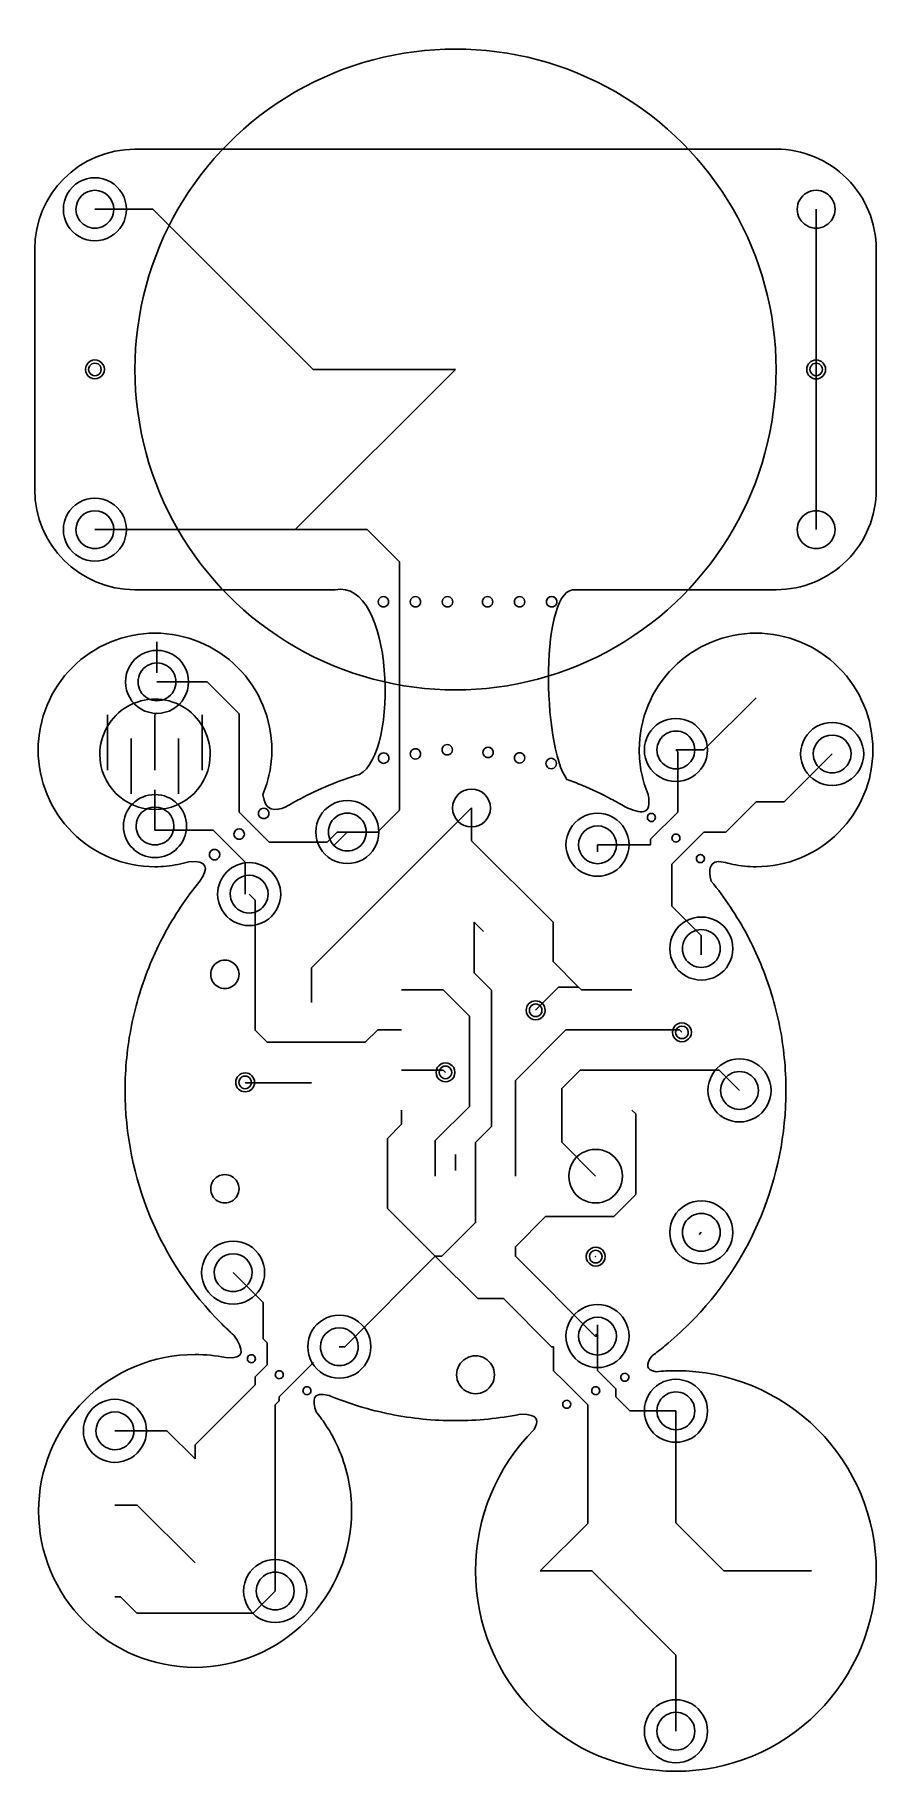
# Model space of a CAD drawing. Extents: x 0.1 to 26.8, y -54.3 to 0.7.
import ezdxf

# ---------------------------------------------------------------- set-up
doc = ezdxf.new("R2010")
doc.units = 0
doc.layers.get('0').update_dxf_attribs({"linetype": 'CONTINUOUS'})

msp = doc.modelspace()

# ---------------------------------------------------------------- linework, layer by layer
at = {"color": 7}
for points in [[(3.27406, -2.903362), (23.59406, -2.903362)], [(3.84556, -4.808362), (2.00406, -4.808362)], [(8.92556, -9.888362), (3.84556, -4.808362)], [(24.86406, -9.888362), (24.86406, -4.808362)], [(0.09906, -13.698362), (0.09906, -6.078362)], [(26.76906, -6.078362), (26.76906, -13.698362)], [(8.35406, -14.968362), (13.43406, -9.888362)], [(13.43406, -9.888362), (8.92556, -9.888362)], [(24.86406, -14.968362), (24.86406, -9.888362)], [(2.00406, -14.968362), (2.44856, -14.968362)], [(2.00406, -14.968362), (8.10006, -14.968362), (8.35406, -14.968362)], [(10.64006, -14.968362), (8.10006, -14.968362)], [(11.65606, -15.984362), (10.64006, -14.968362)], [(11.65606, -16.492362), (11.65606, -15.984362)], [(11.65606, -16.492362), (11.65606, -18.016362)], [(9.62406, -16.873362), (8.35406, -16.873362), (7.08406, -16.873362), (5.81406, -16.873362), (4.54406, -16.873362), (3.27406, -16.873362)], [(23.59406, -16.873362), (22.32406, -16.873362), (21.05406, -16.873362), (19.78406, -16.873362), (18.51406, -16.873362), (17.24406, -16.873362)], [(11.65606, -18.016362), (11.65606, -21.572362)], [(3.97256, -18.524362), (3.97256, -19.507342)], [(3.97256, -19.794362), (5.56006, -19.794362)], [(5.56006, -19.794362), (6.57606, -20.810362), (6.57606, -23.858362)], [(20.41906, -21.953362), (21.30806, -21.953362), (22.95906, -20.302362)], [(2.40792, -20.840842), (2.40792, -22.590902)], [(3.97256, -20.777342), (3.90906, -20.840842)], [(3.90906, -20.840842), (3.90906, -22.590902)], [(5.40766, -20.840842), (5.40766, -22.590902)], [(3.15976, -21.592682), (3.15976, -23.342742)], [(4.65836, -23.342742), (4.65836, -21.592682)], [(11.65606, -21.572362), (11.65606, -22.842362)], [(20.48256, -22.016862), (20.41906, -21.953362)], [(20.48256, -22.016862), (20.48256, -23.921862)], [(22.95906, -23.601822), (23.84806, -23.601822), (25.37206, -22.080362)], [(10.95756, -24.556862), (11.65606, -23.858362), (11.65606, -22.842362)], [(3.90906, -24.493362), (3.90906, -23.223362)], [(22.00402, -24.556862), (22.95906, -23.601822)], [(6.57606, -23.858362), (6.57606, -23.921862)], [(6.57606, -23.921862), (7.52856, -24.874362)], [(8.87476, -29.967062), (8.87476, -28.862162), (13.94206, -23.794862)], [(13.94206, -23.794862), (13.94206, -24.831182), (16.52524, -27.414362)], [(19.61642, -24.788002), (20.48256, -23.921862)], [(3.90906, -24.493362), (5.75056, -24.493362)], [(6.76656, -25.509362), (5.75056, -24.493362)], [(10.00506, -24.556862), (9.68756, -24.556862), (9.37006, -24.874362), (7.52856, -24.874362)], [(9.6012, -24.960722), (10.00506, -24.556862)], [(10.00506, -24.556862), (10.95756, -24.556862)], [(20.29206, -25.572862), (21.30806, -24.556862)], [(21.30806, -24.556862), (22.00402, -24.556862)], [(19.61642, -24.960722), (17.93494, -24.960722)], [(17.93494, -25.184242), (17.93494, -24.960722)], [(19.61642, -24.960722), (19.61642, -24.788002)], [(6.76656, -26.525362), (6.76656, -25.636362), (6.76656, -25.509362)], [(21.22424, -27.838542), (20.29206, -26.906362), (20.29206, -25.763362), (20.29206, -25.572862)], [(11.72464, -30.833202), (10.96772, -30.833202), (10.57656, -31.224362), (7.46506, -31.224362), (7.08406, -30.843362), (7.08406, -26.715862), (6.89356, -26.525362)], [(9.75106, -40.876362), (9.92632, -40.876362), (12.79398, -38.008702), (12.99972, -38.008702), (14.06906, -36.939362), (14.06906, -34.399362), (14.57706, -33.891362), (14.57706, -29.573362), (14.02588, -29.022182), (14.02588, -27.414362)], [(14.32306, -27.711542), (14.02588, -27.414362)], [(16.52524, -27.414362), (16.52524, -28.664042), (17.33804, -29.476842), (17.4244, -29.563202), (19.0246, -29.563202)], [(21.22424, -28.250022), (21.22424, -27.838542)], [(21.22424, -28.250022), (21.22424, -28.450682)], [(13.0429, -29.563202), (11.72464, -29.563202)], [(13.87856, -30.398862), (13.0429, -29.563202)], [(17.33804, -29.476842), (16.70304, -29.476842), (15.97406, -30.208362)], [(13.87856, -33.256362), (13.87856, -30.398862)], [(16.93672, -30.833202), (15.33398, -32.435942)], [(19.0246, -30.833202), (16.93672, -30.833202)], [(20.5359, -30.833202), (19.0246, -30.833202)], [(20.60956, -30.906862), (20.5359, -30.833202)], [(11.72464, -32.103202), (13.0429, -32.103202), (13.11656, -32.176862)], [(15.33398, -32.435942), (15.33398, -35.468702)], [(17.38122, -32.103202), (16.79956, -32.684862)], [(19.0246, -32.103202), (17.38122, -32.103202)], [(19.0246, -32.103202), (21.78812, -32.103202), (22.43582, -32.750902)], [(6.76656, -32.494362), (6.77926, -32.507062)], [(6.77926, -32.507062), (8.87476, -32.507062)], [(16.79956, -32.684862), (16.79956, -34.394282)], [(11.72464, -33.373202), (11.72464, -33.822782)], [(12.79398, -34.340942), (13.87856, -33.256362)], [(17.93494, -40.538542), (17.86636, -40.538542), (15.33398, -38.008702), (15.33398, -37.706442), (16.29156, -36.748862), (18.45056, -36.748862), (19.14906, -36.050362), (19.14906, -33.497662), (19.0246, -33.373202)], [(11.72464, -33.822782), (11.27506, -34.272362)], [(11.27506, -34.272362), (11.27506, -36.489782)], [(12.79398, -35.468702), (12.79398, -34.340942)], [(16.79956, -34.394282), (17.87398, -35.468702)], [(13.43406, -35.288362), (13.43406, -34.780362)], [(11.27506, -36.489782), (12.79398, -38.008702)], [(21.15566, -37.320362), (21.22424, -37.249242)], [(7.33806, -39.479362), (6.38556, -38.526862)], [(12.79398, -38.008702), (14.13764, -39.352362)], [(17.87906, -38.018862), (17.87398, -38.013782), (17.87398, -38.008702)], [(7.33806, -39.796862), (7.33806, -39.479362)], [(14.95806, -39.352362), (14.13764, -39.352362)], [(16.48206, -40.876362), (14.95806, -39.352362)], [(7.33806, -39.796862), (7.33806, -40.622362)], [(17.93494, -40.538542), (17.93494, -40.185482)], [(7.46506, -40.749362), (7.33806, -40.622362)], [(17.87906, -40.482662), (17.93494, -40.538542)], [(17.93494, -40.538542), (17.93494, -41.630742)], [(7.46506, -41.447862), (7.46506, -40.749362)], [(16.54556, -40.876362), (16.48206, -40.876362)], [(16.54556, -40.876362), (16.54556, -41.638362), (16.86306, -41.955862)], [(7.08406, -41.828862), (7.46506, -41.447862)], [(7.08406, -42.082862), (7.08406, -41.828862)], [(7.84606, -42.463862), (8.93572, -41.374202)], [(18.51406, -42.209862), (17.93494, -41.630742)], [(5.17906, -43.987862), (7.08406, -42.082862)], [(17.62506, -42.717862), (16.86306, -41.955862)], [(18.51406, -42.463862), (18.51406, -42.209862)], [(7.71906, -42.717862), (7.84606, -42.590862)], [(7.71906, -48.623362), (7.71906, -42.717862)], [(7.84606, -42.590862), (7.84606, -42.463862)], [(17.62506, -42.908362), (17.62506, -42.717862)], [(17.62506, -42.908362), (17.62506, -46.482142)], [(18.51406, -42.463862), (18.95856, -42.908362)], [(18.95856, -42.908362), (20.41906, -42.908362)], [(20.41906, -46.464362), (20.41906, -42.908362)], [(2.63906, -43.543362), (4.28752, -43.543362), (5.17906, -44.432362)], [(5.17906, -44.432362), (5.17906, -43.987862)], [(2.63906, -45.903022), (3.34772, -45.903022), (5.17906, -47.731822)], [(17.62506, -46.482142), (16.11884, -47.988362)], [(21.94306, -47.988362), (20.41906, -46.464362)], [(16.11884, -47.988362), (17.75206, -47.988362)], [(17.75206, -47.988362), (20.41906, -50.655362)], [(24.71928, -47.988362), (21.94306, -47.988362)], [(2.63906, -48.803702), (2.8194, -48.803702), (3.33756, -49.321862), (7.02056, -49.321862), (7.71906, -48.623362)], [(20.41906, -50.655362), (20.41906, -53.068362)]]:
    msp.add_lwpolyline(points, dxfattribs=at)
for points in [[(2.604999, -4.809048)], [(3.00449, -4.809048)], [(25.464999, -4.809048)], [(2.205, -9.889048)], [(2.304999, -9.889048)], [(23.595, -9.889048)], [(25.065, -9.889048)], [(25.164999, -9.889048)], [(2.604999, -14.969048)], [(3.00449, -14.969048)], [(25.464999, -14.969048)], [(11.314099, -17.255048)], [(11.3141, -17.255048)], [(12.330099, -17.255048)], [(12.3301, -17.255048)], [(13.346099, -17.255048)], [(13.3461, -17.255048)], [(14.616099, -17.255048)], [(14.6161, -17.255048)], [(15.632099, -17.255048)], [(15.6321, -17.255048)], [(16.648099, -17.255048)], [(16.6481, -17.255048)], [(4.573499, -19.795048)], [(4.97299, -19.795048)], [(13.337412, -21.948435)], [(13.337413, -21.948435)], [(21.019999, -21.954048)], [(21.41949, -21.954048)], [(5.659999, -22.093037)], [(11.322786, -22.213661)], [(11.322787, -22.213661)], [(12.330099, -22.081048)], [(12.3301, -22.081048)], [(14.631542, -22.03162)], [(14.631543, -22.03162)], [(15.632099, -22.208048)], [(15.6321, -22.208048)], [(16.632656, -22.384476)], [(16.632657, -22.384476)], [(25.972999, -22.081048)], [(26.37249, -22.081048)], [(7.520406, -23.967963)], [(7.520407, -23.967963)], [(14.542999, -23.795548)], [(19.768692, -24.094963)], [(19.768693, -24.094963)], [(4.509999, -24.367048)], [(4.90949, -24.367048)], [(6.742099, -24.621048)], [(6.7421, -24.621048)], [(10.605999, -24.557548)], [(11.00549, -24.557548)], [(20.546999, -24.748048)], [(20.547, -24.748048)], [(5.963792, -25.274158)], [(5.963793, -25.274158)], [(18.536006, -24.960976)], [(18.935497, -24.960976)], [(21.325306, -25.401158)], [(21.325307, -25.401158)], [(7.494499, -26.526124)], [(7.89399, -26.526124)], [(21.825991, -28.251038)], [(22.225483, -28.251038)], [(6.575006, -29.068918)], [(16.175, -30.209124)], [(16.274999, -30.209124)], [(20.8105, -30.907624)], [(20.910499, -30.907624)], [(13.3175, -32.177624)], [(13.417499, -32.177624)], [(6.9675, -32.495124)], [(7.067499, -32.495124)], [(23.035997, -32.751156)], [(23.435488, -32.751156)], [(12.79398, -35.468702)], [(12.79398, -35.468702)], [(15.33398, -35.468702)], [(15.33398, -35.468702)], [(18.724997, -35.468956)], [(18.724997, -35.468956)], [(6.575006, -35.869006)], [(21.825991, -37.25102)], [(22.225483, -37.25102)], [(6.986499, -38.527624)], [(7.38599, -38.527624)], [(12.79398, -38.008702)], [(12.79398, -38.008702)], [(15.33398, -38.008702)], [(15.33398, -38.008702)], [(17.87398, -38.008702)], [(17.87398, -38.008702)], [(18.08, -38.019624)], [(18.179999, -38.019624)], [(18.536006, -40.541082)], [(18.935497, -40.541082)], [(7.094118, -41.258124)], [(7.094118, -41.258124)], [(10.351999, -40.877124)], [(10.75149, -40.877124)], [(7.973999, -41.766124)], [(7.974, -41.766124)], [(14.669999, -41.766124)], [(18.9278, -41.84461)], [(18.927801, -41.84461)], [(8.853881, -42.274124)], [(8.853881, -42.274124)], [(18.006999, -42.274124)], [(18.007, -42.274124)], [(17.086198, -42.703384)], [(17.086199, -42.703384)], [(21.019999, -42.909124)], [(21.41949, -42.909124)], [(3.239999, -43.544124)], [(3.63949, -43.544124)], [(8.319999, -48.624124)], [(8.71949, -48.624124)], [(21.019999, -53.069124)], [(21.41949, -53.069124)]]:
    msp.add_lwpolyline(points, close=True, dxfattribs=at)
for points in [[(8.355, -1.09023), (11.498515, 0.724679), (15.371485, 0.724679), (18.515, -1.09023)], [(3.275, -9.889048), (3.275, -6.25923), (5.211485, -2.905139), (8.355, -1.09023)], [(18.515, -1.09023), (21.658515, -2.905139), (23.595, -6.25923), (23.595, -9.889048)], [(3.275, -2.904048), (1.521496, -2.904049), (0.100001, -4.325544), (0.100001, -6.079048)], [(25.840113, -3.833957), (25.244669, -3.238527), (24.437075, -2.904028), (23.595, -2.904048)], [(1.505255, -3.943464), (1.814498, -3.764923), (2.195502, -3.764923), (2.504745, -3.943464)], [(26.770076, -6.079048), (26.770076, -5.236972), (26.435558, -4.429387), (25.840113, -3.833957)], [(1.00551, -4.809048), (1.00551, -4.451965), (1.196012, -4.122006), (1.505255, -3.943464)], [(1.405001, -4.809048), (1.405001, -4.477678), (1.67363, -4.209049), (2.005, -4.209049)], [(2.005, -4.209049), (2.33637, -4.209049), (2.604999, -4.477678), (2.604999, -4.809048)], [(2.504745, -3.943464), (2.813988, -4.122006), (3.00449, -4.451965), (3.00449, -4.809048)], [(24.265001, -4.809048), (24.265001, -4.594689), (24.37936, -4.396613), (24.565, -4.289434)], [(24.565, -4.289434), (24.750641, -4.182254), (24.979359, -4.182254), (25.164999, -4.289434)], [(25.164999, -4.289434), (25.350639, -4.396613), (25.464999, -4.594689), (25.464999, -4.809048)], [(1.505255, -5.674632), (1.196012, -5.49609), (1.00551, -5.166131), (1.00551, -4.809048)], [(1.705, -5.328662), (1.51936, -5.221483), (1.405001, -5.023407), (1.405001, -4.809048)], [(2.604999, -4.809048), (2.604999, -5.023407), (2.490639, -5.221483), (2.304999, -5.328662)], [(3.00449, -4.809048), (3.00449, -5.166131), (2.813988, -5.49609), (2.504745, -5.674632)], [(24.565, -5.328662), (24.37936, -5.221483), (24.265001, -5.023407), (24.265001, -4.809048)], [(25.464999, -4.809048), (25.464999, -5.023407), (25.350639, -5.221483), (25.164999, -5.328662)], [(2.304999, -5.328662), (2.119359, -5.435842), (1.890641, -5.435842), (1.705, -5.328662)], [(25.164999, -5.328662), (24.979359, -5.435842), (24.750641, -5.435842), (24.565, -5.328662)], [(2.504745, -5.674632), (2.195502, -5.853173), (1.814498, -5.853173), (1.505255, -5.674632)], [(1.705, -9.889048), (1.705, -9.781869), (1.76218, -9.682831), (1.855, -9.629241)], [(1.855, -10.148855), (1.76218, -10.095265), (1.705, -9.996228), (1.705, -9.889048)], [(1.805, -9.889048), (1.805, -9.817595), (1.843119, -9.751569), (1.905, -9.715843)], [(1.905, -10.062253), (1.843119, -10.026527), (1.805, -9.960501), (1.805, -9.889048)], [(1.855, -9.629241), (1.94782, -9.575651), (2.062179, -9.575651), (2.155, -9.629241)], [(1.905, -9.715843), (1.96688, -9.680116), (2.04312, -9.680116), (2.105, -9.715843)], [(2.105, -9.715843), (2.16688, -9.751569), (2.205, -9.817595), (2.205, -9.889048)], [(2.205, -9.889048), (2.205, -9.960501), (2.16688, -10.026527), (2.105, -10.062253)], [(2.155, -9.629241), (2.24782, -9.682831), (2.304999, -9.781869), (2.304999, -9.889048)], [(2.304999, -9.889048), (2.304999, -9.996228), (2.24782, -10.095265), (2.155, -10.148855)], [(8.355, -18.687866), (5.211485, -16.872957), (3.275, -13.518866), (3.275, -9.889048)], [(23.595, -9.889048), (23.595, -13.518866), (21.658515, -16.872957), (18.515, -18.687866)], [(24.565, -9.889048), (24.565, -9.723363), (24.699315, -9.589049), (24.865, -9.589049)], [(24.865, -10.189047), (24.699315, -10.189047), (24.565, -10.054733), (24.565, -9.889048)], [(24.665, -9.889048), (24.665, -9.817595), (24.703119, -9.751569), (24.765, -9.715843)], [(24.765, -10.062253), (24.703119, -10.026527), (24.665, -9.960501), (24.665, -9.889048)], [(24.765, -9.715843), (24.82688, -9.680116), (24.90312, -9.680116), (24.965, -9.715843)], [(24.865, -9.589049), (25.030685, -9.589049), (25.164999, -9.723363), (25.164999, -9.889048)], [(25.164999, -9.889048), (25.164999, -10.054733), (25.030685, -10.189047), (24.865, -10.189047)], [(24.965, -9.715843), (25.02688, -9.751569), (25.065, -9.817595), (25.065, -9.889048)], [(25.065, -9.889048), (25.065, -9.960501), (25.02688, -10.026527), (24.965, -10.062253)], [(2.155, -10.148855), (2.062179, -10.202445), (1.94782, -10.202445), (1.855, -10.148855)], [(2.105, -10.062253), (2.04312, -10.09798), (1.96688, -10.09798), (1.905, -10.062253)], [(24.965, -10.062253), (24.90312, -10.09798), (24.82688, -10.09798), (24.765, -10.062253)], [(0.100001, -13.699048), (0.100001, -15.452552), (1.521496, -16.874047), (3.275, -16.874048)], [(25.840113, -15.944139), (26.435558, -15.348709), (26.770076, -14.541124), (26.770076, -13.699048)], [(1.00551, -14.969048), (1.00551, -14.611965), (1.196012, -14.282006), (1.505255, -14.103464)], [(1.505255, -14.103464), (1.814498, -13.924923), (2.195502, -13.924923), (2.504745, -14.103464)], [(2.504745, -14.103464), (2.813988, -14.282006), (3.00449, -14.611965), (3.00449, -14.969048)], [(1.405001, -14.969048), (1.405001, -14.637678), (1.67363, -14.369049), (2.005, -14.369049)], [(2.005, -14.369049), (2.33637, -14.369049), (2.604999, -14.637678), (2.604999, -14.969048)], [(24.265001, -14.969048), (24.265001, -14.754689), (24.37936, -14.556613), (24.565, -14.449434)], [(24.565, -14.449434), (24.750641, -14.342254), (24.979359, -14.342254), (25.164999, -14.449434)], [(25.164999, -14.449434), (25.350639, -14.556613), (25.464999, -14.754689), (25.464999, -14.969048)], [(1.505255, -15.834632), (1.196012, -15.65609), (1.00551, -15.326131), (1.00551, -14.969048)], [(1.705, -15.488662), (1.51936, -15.381483), (1.405001, -15.183407), (1.405001, -14.969048)], [(2.604999, -14.969048), (2.604999, -15.183407), (2.490639, -15.381483), (2.304999, -15.488662)], [(3.00449, -14.969048), (3.00449, -15.326131), (2.813988, -15.65609), (2.504745, -15.834632)], [(24.565, -15.488662), (24.37936, -15.381483), (24.265001, -15.183407), (24.265001, -14.969048)], [(25.464999, -14.969048), (25.464999, -15.183407), (25.350639, -15.381483), (25.164999, -15.488662)], [(2.504745, -15.834632), (2.195502, -16.013173), (1.814498, -16.013173), (1.505255, -15.834632)], [(2.304999, -15.488662), (2.119359, -15.595842), (1.890641, -15.595842), (1.705, -15.488662)], [(23.595, -16.874048), (24.437075, -16.874068), (25.244669, -16.539569), (25.840113, -15.944139)], [(25.164999, -15.488662), (24.979359, -15.595842), (24.750641, -15.595842), (24.565, -15.488662)], [(10.389171, -22.729109), (11.661433, -22.054888), (11.477217, -16.531427), (9.62406, -16.873362)], [(17.24406, -16.873362), (16.109744, -16.721059), (16.180907, -21.8419), (16.966116, -22.889675)], [(10.9839, -17.255048), (10.9839, -17.196063), (11.015368, -17.14156), (11.06645, -17.112067)], [(10.9839, -17.255048), (10.9839, -17.196064), (11.015368, -17.14156), (11.06645, -17.112068)], [(11.06645, -17.398029), (11.015368, -17.368537), (10.9839, -17.314033), (10.9839, -17.255048)], [(11.06645, -17.398028), (11.015368, -17.368536), (10.9839, -17.314032), (10.9839, -17.255048)], [(11.06645, -17.112067), (11.117532, -17.082575), (11.180468, -17.082575), (11.23155, -17.112067)], [(11.06645, -17.112068), (11.117532, -17.082576), (11.180468, -17.082576), (11.23155, -17.112068)], [(11.23155, -17.398028), (11.180468, -17.427521), (11.117532, -17.427521), (11.06645, -17.398028)], [(11.23155, -17.398029), (11.180468, -17.427521), (11.117532, -17.427521), (11.06645, -17.398029)], [(11.23155, -17.112067), (11.282632, -17.14156), (11.3141, -17.196063), (11.3141, -17.255048)], [(11.23155, -17.112068), (11.282632, -17.14156), (11.314099, -17.196064), (11.314099, -17.255048)], [(11.3141, -17.255048), (11.3141, -17.314033), (11.282632, -17.368537), (11.23155, -17.398029)], [(11.314099, -17.255048), (11.314099, -17.314032), (11.282632, -17.368536), (11.23155, -17.398028)], [(11.9999, -17.255048), (11.9999, -17.196063), (12.031368, -17.14156), (12.08245, -17.112067)], [(11.9999, -17.255048), (11.9999, -17.196064), (12.031368, -17.14156), (12.08245, -17.112068)], [(12.08245, -17.398029), (12.031368, -17.368537), (11.9999, -17.314033), (11.9999, -17.255048)], [(12.08245, -17.398028), (12.031368, -17.368536), (11.9999, -17.314032), (11.9999, -17.255048)], [(12.08245, -17.112067), (12.133532, -17.082575), (12.196468, -17.082575), (12.24755, -17.112067)], [(12.08245, -17.112068), (12.133532, -17.082576), (12.196468, -17.082576), (12.24755, -17.112068)], [(12.24755, -17.398028), (12.196468, -17.427521), (12.133532, -17.427521), (12.08245, -17.398028)], [(12.24755, -17.398029), (12.196468, -17.427521), (12.133532, -17.427521), (12.08245, -17.398029)], [(12.24755, -17.112067), (12.298632, -17.14156), (12.3301, -17.196063), (12.3301, -17.255048)], [(12.24755, -17.112068), (12.298632, -17.14156), (12.330099, -17.196064), (12.330099, -17.255048)], [(12.3301, -17.255048), (12.3301, -17.314033), (12.298632, -17.368537), (12.24755, -17.398029)], [(12.330099, -17.255048), (12.330099, -17.314032), (12.298632, -17.368536), (12.24755, -17.398028)], [(13.0159, -17.255048), (13.0159, -17.196063), (13.047368, -17.14156), (13.09845, -17.112067)], [(13.0159, -17.255048), (13.0159, -17.196064), (13.047368, -17.14156), (13.09845, -17.112068)], [(13.09845, -17.398029), (13.047368, -17.368537), (13.0159, -17.314033), (13.0159, -17.255048)], [(13.09845, -17.398028), (13.047368, -17.368536), (13.0159, -17.314032), (13.0159, -17.255048)], [(13.09845, -17.112067), (13.149532, -17.082575), (13.212468, -17.082575), (13.26355, -17.112067)], [(13.09845, -17.112068), (13.149532, -17.082576), (13.212468, -17.082576), (13.26355, -17.112068)], [(13.26355, -17.398028), (13.212468, -17.427521), (13.149532, -17.427521), (13.09845, -17.398028)], [(13.26355, -17.398029), (13.212468, -17.427521), (13.149532, -17.427521), (13.09845, -17.398029)], [(13.26355, -17.112067), (13.314632, -17.14156), (13.3461, -17.196063), (13.3461, -17.255048)], [(13.26355, -17.112068), (13.314632, -17.14156), (13.346099, -17.196064), (13.346099, -17.255048)], [(13.3461, -17.255048), (13.3461, -17.314033), (13.314632, -17.368537), (13.26355, -17.398029)], [(13.346099, -17.255048), (13.346099, -17.314032), (13.314632, -17.368536), (13.26355, -17.398028)], [(14.2859, -17.255048), (14.2859, -17.196063), (14.317368, -17.14156), (14.36845, -17.112067)], [(14.2859, -17.255048), (14.2859, -17.196064), (14.317368, -17.14156), (14.36845, -17.112068)], [(14.36845, -17.398029), (14.317368, -17.368537), (14.2859, -17.314033), (14.2859, -17.255048)], [(14.36845, -17.398028), (14.317368, -17.368536), (14.2859, -17.314032), (14.2859, -17.255048)], [(14.36845, -17.112067), (14.419532, -17.082575), (14.482468, -17.082575), (14.53355, -17.112067)], [(14.36845, -17.112068), (14.419532, -17.082576), (14.482468, -17.082576), (14.53355, -17.112068)], [(14.53355, -17.398028), (14.482468, -17.427521), (14.419532, -17.427521), (14.36845, -17.398028)], [(14.53355, -17.398029), (14.482468, -17.427521), (14.419532, -17.427521), (14.36845, -17.398029)], [(14.53355, -17.112067), (14.584632, -17.14156), (14.6161, -17.196063), (14.6161, -17.255048)], [(14.53355, -17.112068), (14.584632, -17.14156), (14.616099, -17.196064), (14.616099, -17.255048)], [(14.6161, -17.255048), (14.6161, -17.314033), (14.584632, -17.368537), (14.53355, -17.398029)], [(14.616099, -17.255048), (14.616099, -17.314032), (14.584632, -17.368536), (14.53355, -17.398028)], [(15.3019, -17.255048), (15.3019, -17.196063), (15.333368, -17.14156), (15.38445, -17.112067)], [(15.3019, -17.255048), (15.3019, -17.196064), (15.333368, -17.14156), (15.38445, -17.112068)], [(15.38445, -17.398029), (15.333368, -17.368537), (15.3019, -17.314033), (15.3019, -17.255048)], [(15.38445, -17.398028), (15.333368, -17.368536), (15.3019, -17.314032), (15.3019, -17.255048)], [(15.38445, -17.112067), (15.435532, -17.082575), (15.498468, -17.082575), (15.54955, -17.112067)], [(15.38445, -17.112068), (15.435532, -17.082576), (15.498468, -17.082576), (15.54955, -17.112068)], [(15.54955, -17.398028), (15.498468, -17.427521), (15.435532, -17.427521), (15.38445, -17.398028)], [(15.54955, -17.398029), (15.498468, -17.427521), (15.435532, -17.427521), (15.38445, -17.398029)], [(15.54955, -17.112067), (15.600632, -17.14156), (15.6321, -17.196063), (15.6321, -17.255048)], [(15.54955, -17.112068), (15.600632, -17.14156), (15.632099, -17.196064), (15.632099, -17.255048)], [(15.6321, -17.255048), (15.6321, -17.314033), (15.600632, -17.368537), (15.54955, -17.398029)], [(15.632099, -17.255048), (15.632099, -17.314032), (15.600632, -17.368536), (15.54955, -17.398028)], [(16.3179, -17.255048), (16.3179, -17.163866), (16.391818, -17.089948), (16.483, -17.089948)], [(16.3179, -17.255048), (16.3179, -17.196064), (16.349368, -17.14156), (16.40045, -17.112068)], [(16.40045, -17.398029), (16.349368, -17.368537), (16.3179, -17.314033), (16.3179, -17.255048)], [(16.40045, -17.398028), (16.349368, -17.368536), (16.3179, -17.314032), (16.3179, -17.255048)], [(16.40045, -17.112068), (16.451532, -17.082576), (16.514468, -17.082576), (16.56555, -17.112068)], [(16.56555, -17.398028), (16.514468, -17.427521), (16.451532, -17.427521), (16.40045, -17.398028)], [(16.56555, -17.398029), (16.514468, -17.427521), (16.451532, -17.427521), (16.40045, -17.398029)], [(16.483, -17.089948), (16.574182, -17.089948), (16.6481, -17.163866), (16.6481, -17.255048)], [(16.56555, -17.112068), (16.616632, -17.14156), (16.648099, -17.196064), (16.648099, -17.255048)], [(16.6481, -17.255048), (16.6481, -17.314033), (16.616632, -17.368537), (16.56555, -17.398029)], [(16.648099, -17.255048), (16.648099, -17.314032), (16.616632, -17.368536), (16.56555, -17.398028)], [(1.291824, -19.335871), (1.986207, -18.641488), (2.927993, -18.251387), (3.91, -18.251387)], [(3.91, -18.251387), (4.892006, -18.251387), (5.833792, -18.641488), (6.528175, -19.335871)], [(18.515, -18.687866), (15.371485, -20.502775), (11.498515, -20.502775), (8.355, -18.687866)], [(20.341824, -19.335871), (21.036208, -18.641488), (21.977994, -18.251387), (22.96, -18.251387)], [(22.96, -18.251387), (23.942006, -18.251387), (24.883792, -18.641488), (25.578176, -19.335871)], [(2.97401, -19.795048), (2.97401, -19.437965), (3.164512, -19.108006), (3.473755, -18.929464)], [(3.473755, -18.929464), (3.782998, -18.750923), (4.164002, -18.750923), (4.473245, -18.929464)], [(3.6735, -19.275434), (3.859141, -19.168254), (4.087859, -19.168254), (4.273499, -19.275434)], [(4.473245, -18.929464), (4.782488, -19.108006), (4.97299, -19.437965), (4.97299, -19.795048)], [(0.20734, -21.954047), (0.20734, -20.97204), (0.597441, -20.030254), (1.291824, -19.335871)], [(3.473755, -20.660632), (3.164512, -20.48209), (2.97401, -20.152131), (2.97401, -19.795048)], [(3.373501, -19.795048), (3.373501, -19.580689), (3.48786, -19.382613), (3.6735, -19.275434)], [(3.6735, -20.314662), (3.48786, -20.207483), (3.373501, -20.009407), (3.373501, -19.795048)], [(4.273499, -19.275434), (4.459139, -19.382613), (4.573499, -19.580689), (4.573499, -19.795048)], [(4.573499, -19.795048), (4.573499, -20.009407), (4.459139, -20.207483), (4.273499, -20.314662)], [(4.97299, -19.795048), (4.97299, -20.152131), (4.782488, -20.48209), (4.473245, -20.660632)], [(6.528175, -19.335871), (7.222559, -20.030254), (7.612659, -20.97204), (7.612659, -21.954047)], [(19.25734, -21.954047), (19.257341, -20.97204), (19.647441, -20.030254), (20.341824, -19.335871)], [(25.578176, -19.335871), (26.272559, -20.030255), (26.662659, -20.97204), (26.662659, -21.954047)], [(3.035, -20.577493), (3.576452, -20.264886), (4.243548, -20.264886), (4.784999, -20.577493)], [(4.273499, -20.314662), (4.087859, -20.421842), (3.859141, -20.421842), (3.6735, -20.314662)], [(2.160001, -22.093037), (2.160001, -21.467822), (2.493549, -20.8901), (3.035, -20.577493)], [(4.473245, -20.660632), (4.164002, -20.839173), (3.782998, -20.839173), (3.473755, -20.660632)], [(4.784999, -20.577493), (5.326451, -20.8901), (5.659999, -21.467822), (5.659999, -22.093037)], [(19.920255, -21.088464), (20.229498, -20.909923), (20.610502, -20.909923), (20.919745, -21.088464)], [(19.42051, -21.954048), (19.42051, -21.596965), (19.611012, -21.267006), (19.920255, -21.088464)], [(19.820001, -21.954048), (19.820001, -21.739689), (19.93436, -21.541613), (20.12, -21.434434)], [(20.12, -21.434434), (20.305641, -21.327254), (20.534359, -21.327254), (20.719999, -21.434434)], [(20.719999, -21.434434), (20.905639, -21.541613), (21.019999, -21.739689), (21.019999, -21.954048)], [(20.919745, -21.088464), (21.228988, -21.267006), (21.41949, -21.596965), (21.41949, -21.954048)], [(24.37351, -22.081048), (24.37351, -21.723965), (24.564012, -21.394006), (24.873255, -21.215464)], [(24.873255, -21.215464), (25.182498, -21.036923), (25.563502, -21.036923), (25.872745, -21.215464)], [(25.872745, -21.215464), (26.181988, -21.394006), (26.37249, -21.723965), (26.37249, -22.081048)], [(1.291824, -24.572223), (0.59744, -23.87784), (0.20734, -22.936053), (0.20734, -21.954047)], [(7.612659, -21.954047), (7.612659, -22.199548), (7.588278, -22.442536), (7.540857, -22.679773)], [(11.9999, -22.081048), (11.9999, -22.022063), (12.031368, -21.96756), (12.08245, -21.938067)], [(11.9999, -22.081048), (11.9999, -22.022064), (12.031368, -21.96756), (12.08245, -21.938068)], [(12.08245, -21.938067), (12.133532, -21.908575), (12.196468, -21.908575), (12.24755, -21.938067)], [(12.08245, -21.938068), (12.133532, -21.908576), (12.196468, -21.908576), (12.24755, -21.938068)], [(12.24755, -21.938067), (12.298632, -21.96756), (12.3301, -22.022063), (12.3301, -22.081048)], [(12.24755, -21.938068), (12.298632, -21.96756), (12.330099, -22.022064), (12.330099, -22.081048)], [(13.007213, -21.948435), (13.007213, -21.88945), (13.038681, -21.834946), (13.089763, -21.805454)], [(13.089763, -22.091415), (13.038681, -22.061923), (13.007213, -22.007419), (13.007213, -21.948435)], [(13.007214, -21.948435), (13.007214, -21.88945), (13.038681, -21.834946), (13.089763, -21.805454)], [(13.089763, -22.091415), (13.038681, -22.061923), (13.007214, -22.007419), (13.007214, -21.948435)], [(13.089763, -21.805454), (13.140845, -21.775962), (13.203781, -21.775962), (13.254863, -21.805454)], [(13.089763, -21.805454), (13.140845, -21.775962), (13.203781, -21.775962), (13.254863, -21.805454)], [(13.254863, -21.805454), (13.305945, -21.834946), (13.337413, -21.88945), (13.337413, -21.948435)], [(13.254863, -21.805454), (13.305945, -21.834946), (13.337412, -21.88945), (13.337412, -21.948435)], [(13.337413, -21.948435), (13.337413, -22.007419), (13.305945, -22.061923), (13.254863, -22.091415)], [(13.337412, -21.948435), (13.337412, -22.007419), (13.305945, -22.061923), (13.254863, -22.091415)], [(14.301343, -22.03162), (14.301343, -21.940437), (14.375261, -21.86652), (14.466443, -21.86652)], [(14.301344, -22.03162), (14.301344, -21.972635), (14.332811, -21.918131), (14.383893, -21.888639)], [(14.383893, -21.888639), (14.434975, -21.859147), (14.497911, -21.859147), (14.548993, -21.888639)], [(14.466443, -21.86652), (14.557625, -21.86652), (14.631543, -21.940437), (14.631543, -22.03162)], [(14.548993, -21.888639), (14.600075, -21.918131), (14.631542, -21.972635), (14.631542, -22.03162)], [(19.329143, -22.679773), (19.281722, -22.442536), (19.25734, -22.199548), (19.25734, -21.954047)], [(19.920255, -22.819632), (19.611012, -22.64109), (19.42051, -22.311131), (19.42051, -21.954048)], [(20.12, -22.473662), (19.93436, -22.366483), (19.820001, -22.168407), (19.820001, -21.954048)], [(21.019999, -21.954048), (21.019999, -22.168407), (20.905639, -22.366483), (20.719999, -22.473662)], [(21.41949, -21.954048), (21.41949, -22.311131), (21.228988, -22.64109), (20.919745, -22.819632)], [(24.773001, -22.081048), (24.773001, -21.749678), (25.04163, -21.481049), (25.373, -21.481049)], [(25.373, -21.481049), (25.70437, -21.481049), (25.972999, -21.749678), (25.972999, -22.081048)], [(26.662659, -21.954047), (26.662659, -22.936053), (26.272559, -23.877839), (25.578176, -24.572223)], [(3.91, -23.843036), (2.943502, -23.843036), (2.160001, -23.059535), (2.160001, -22.093037)], [(5.659999, -22.093037), (5.659999, -23.059535), (4.876498, -23.843036), (3.91, -23.843036)], [(10.992587, -22.213661), (10.992587, -22.154677), (11.024054, -22.100173), (11.075137, -22.070681)], [(10.992587, -22.213661), (10.992587, -22.154677), (11.024055, -22.100173), (11.075137, -22.070681)], [(11.075137, -22.356642), (11.024054, -22.32715), (10.992587, -22.272646), (10.992587, -22.213661)], [(11.075137, -22.356642), (11.024055, -22.32715), (10.992587, -22.272646), (10.992587, -22.213661)], [(11.075137, -22.070681), (11.126219, -22.041188), (11.189154, -22.041188), (11.240237, -22.070681)], [(11.075137, -22.070681), (11.126219, -22.041189), (11.189154, -22.041189), (11.240236, -22.070681)], [(11.240237, -22.356642), (11.189154, -22.386135), (11.126219, -22.386135), (11.075137, -22.356642)], [(11.240236, -22.356642), (11.189154, -22.386134), (11.126219, -22.386134), (11.075137, -22.356642)], [(11.240236, -22.070681), (11.291318, -22.100173), (11.322786, -22.154677), (11.322786, -22.213661)], [(11.322786, -22.213661), (11.322786, -22.272646), (11.291318, -22.32715), (11.240236, -22.356642)], [(11.240237, -22.070681), (11.291319, -22.100173), (11.322787, -22.154677), (11.322787, -22.213661)], [(11.322787, -22.213661), (11.322787, -22.272646), (11.291319, -22.32715), (11.240237, -22.356642)], [(12.08245, -22.224029), (12.031368, -22.194537), (11.9999, -22.140033), (11.9999, -22.081048)], [(12.08245, -22.224028), (12.031368, -22.194536), (11.9999, -22.140032), (11.9999, -22.081048)], [(12.24755, -22.224028), (12.196468, -22.253521), (12.133532, -22.253521), (12.08245, -22.224028)], [(12.24755, -22.224029), (12.196468, -22.253521), (12.133532, -22.253521), (12.08245, -22.224029)], [(12.3301, -22.081048), (12.3301, -22.140033), (12.298632, -22.194537), (12.24755, -22.224029)], [(12.330099, -22.081048), (12.330099, -22.140032), (12.298632, -22.194536), (12.24755, -22.224028)], [(13.254863, -22.091415), (13.203781, -22.120908), (13.140845, -22.120908), (13.089763, -22.091415)], [(13.254863, -22.091415), (13.203781, -22.120907), (13.140845, -22.120907), (13.089763, -22.091415)], [(14.383893, -22.1746), (14.332811, -22.145108), (14.301343, -22.090604), (14.301343, -22.03162)], [(14.383893, -22.1746), (14.332811, -22.145108), (14.301344, -22.090604), (14.301344, -22.03162)], [(14.548993, -22.1746), (14.497911, -22.204093), (14.434975, -22.204093), (14.383893, -22.1746)], [(14.548993, -22.1746), (14.497911, -22.204092), (14.434975, -22.204092), (14.383893, -22.1746)], [(14.631543, -22.03162), (14.631543, -22.090604), (14.600075, -22.145108), (14.548993, -22.1746)], [(14.631542, -22.03162), (14.631542, -22.090604), (14.600075, -22.145108), (14.548993, -22.1746)], [(15.3019, -22.208048), (15.3019, -22.149063), (15.333368, -22.09456), (15.38445, -22.065067)], [(15.3019, -22.208048), (15.3019, -22.149064), (15.333368, -22.09456), (15.38445, -22.065068)], [(15.38445, -22.351029), (15.333368, -22.321537), (15.3019, -22.267033), (15.3019, -22.208048)], [(15.38445, -22.351028), (15.333368, -22.321536), (15.3019, -22.267032), (15.3019, -22.208048)], [(15.38445, -22.065067), (15.435532, -22.035575), (15.498468, -22.035575), (15.54955, -22.065067)], [(15.38445, -22.065068), (15.435532, -22.035576), (15.498468, -22.035576), (15.54955, -22.065068)], [(15.54955, -22.351028), (15.498468, -22.380521), (15.435532, -22.380521), (15.38445, -22.351028)], [(15.54955, -22.351029), (15.498468, -22.380521), (15.435532, -22.380521), (15.38445, -22.351029)], [(15.54955, -22.065067), (15.600632, -22.09456), (15.6321, -22.149063), (15.6321, -22.208048)], [(15.54955, -22.065068), (15.600632, -22.09456), (15.632099, -22.149064), (15.632099, -22.208048)], [(15.6321, -22.208048), (15.6321, -22.267033), (15.600632, -22.321537), (15.54955, -22.351029)], [(15.632099, -22.208048), (15.632099, -22.267032), (15.600632, -22.321536), (15.54955, -22.351028)], [(16.302457, -22.384476), (16.302457, -22.325492), (16.333924, -22.270988), (16.385007, -22.241496)], [(16.302457, -22.384476), (16.302457, -22.325492), (16.333925, -22.270988), (16.385007, -22.241496)], [(16.385007, -22.527457), (16.333924, -22.497965), (16.302457, -22.443461), (16.302457, -22.384476)], [(16.385007, -22.527457), (16.333925, -22.497965), (16.302457, -22.443461), (16.302457, -22.384476)], [(16.385007, -22.241496), (16.436089, -22.212003), (16.499024, -22.212003), (16.550107, -22.241496)], [(16.385007, -22.241496), (16.436089, -22.212004), (16.499024, -22.212004), (16.550106, -22.241496)], [(16.550107, -22.527457), (16.499024, -22.55695), (16.436089, -22.55695), (16.385007, -22.527457)], [(16.550106, -22.527457), (16.499024, -22.556949), (16.436089, -22.556949), (16.385007, -22.527457)], [(16.550106, -22.241496), (16.601188, -22.270988), (16.632656, -22.325492), (16.632656, -22.384476)], [(16.632656, -22.384476), (16.632656, -22.443461), (16.601188, -22.497965), (16.550106, -22.527457)], [(16.550107, -22.241496), (16.601189, -22.270988), (16.632657, -22.325492), (16.632657, -22.384476)], [(16.632657, -22.384476), (16.632657, -22.443461), (16.601189, -22.497965), (16.550107, -22.527457)], [(20.719999, -22.473662), (20.534359, -22.580842), (20.305641, -22.580842), (20.12, -22.473662)], [(24.873255, -22.946632), (24.564012, -22.76809), (24.37351, -22.438131), (24.37351, -22.081048)], [(25.073, -22.600662), (24.88736, -22.493483), (24.773001, -22.295407), (24.773001, -22.081048)], [(25.972999, -22.081048), (25.972999, -22.295407), (25.858639, -22.493483), (25.672999, -22.600662)], [(26.37249, -22.081048), (26.37249, -22.438131), (26.181988, -22.76809), (25.872745, -22.946632)], [(7.540857, -22.679773), (7.493435, -22.91701), (7.422973, -23.148496), (7.330812, -23.370994)], [(8.503506, -23.510177), (8.804309, -23.349627), (9.112612, -23.203947), (9.427271, -23.073611)], [(9.427271, -23.073611), (9.74193, -22.943275), (10.062945, -22.828283), (10.389171, -22.729109)], [(16.966116, -22.889675), (17.126481, -22.947111), (17.285399, -23.008443), (17.442729, -23.073611)], [(17.442729, -23.073611), (17.757388, -23.203947), (18.065691, -23.349627), (18.366494, -23.510177)], [(19.539188, -23.370994), (19.447027, -23.148496), (19.376565, -22.91701), (19.329143, -22.679773)], [(20.919745, -22.819632), (20.610502, -22.998173), (20.229498, -22.998173), (19.920255, -22.819632)], [(25.872745, -22.946632), (25.563502, -23.125173), (25.182498, -23.125173), (24.873255, -22.946632)], [(25.672999, -22.600662), (25.487359, -22.707842), (25.258641, -22.707842), (25.073, -22.600662)], [(2.91051, -24.367048), (2.91051, -23.815045), (3.357997, -23.367558), (3.91, -23.367558)], [(3.91, -23.367558), (4.462003, -23.367558), (4.90949, -23.815045), (4.90949, -24.367048)], [(7.330812, -23.370994), (7.402227, -23.911771), (7.705516, -23.89605), (8.058069, -23.762094)], [(8.058069, -23.762094), (8.204578, -23.674444), (8.353104, -23.590452), (8.503506, -23.510177)], [(9.506255, -23.691964), (9.815498, -23.513423), (10.196502, -23.513423), (10.505745, -23.691964)], [(13.343001, -23.795548), (13.343001, -23.464178), (13.61163, -23.195549), (13.943, -23.195549)], [(13.943, -23.195549), (14.27437, -23.195549), (14.542999, -23.464178), (14.542999, -23.795548)], [(18.366494, -23.510177), (18.516896, -23.590452), (18.665422, -23.674444), (18.811931, -23.762095)], [(18.811931, -23.762095), (19.294465, -23.980986), (19.674767, -24.051176), (19.539188, -23.370994)], [(3.310001, -24.367048), (3.310001, -24.035678), (3.57863, -23.767049), (3.91, -23.767049)], [(3.91, -23.767049), (4.24137, -23.767049), (4.509999, -24.035678), (4.509999, -24.367048)], [(7.190207, -23.967963), (7.190207, -23.908979), (7.221674, -23.854475), (7.272757, -23.824982)], [(7.190207, -23.967963), (7.190207, -23.908979), (7.221675, -23.854475), (7.272757, -23.824983)], [(7.272757, -24.110944), (7.221674, -24.081452), (7.190207, -24.026948), (7.190207, -23.967963)], [(7.272757, -24.110944), (7.221675, -24.081451), (7.190207, -24.026948), (7.190207, -23.967963)], [(7.272757, -23.824982), (7.323839, -23.79549), (7.386774, -23.79549), (7.437857, -23.824982)], [(7.272757, -23.824983), (7.323839, -23.795491), (7.386774, -23.795491), (7.437856, -23.824983)], [(7.437857, -24.110944), (7.386774, -24.140436), (7.323839, -24.140436), (7.272757, -24.110944)], [(7.437856, -24.110944), (7.386774, -24.140436), (7.323839, -24.140436), (7.272757, -24.110944)], [(7.437856, -23.824983), (7.488938, -23.854475), (7.520406, -23.908979), (7.520406, -23.967963)], [(7.520406, -23.967963), (7.520406, -24.026948), (7.488938, -24.081451), (7.437856, -24.110944)], [(7.437857, -23.824982), (7.488939, -23.854475), (7.520407, -23.908979), (7.520407, -23.967963)], [(7.520407, -23.967963), (7.520407, -24.026948), (7.488939, -24.081452), (7.437857, -24.110944)], [(9.00651, -24.557548), (9.00651, -24.200465), (9.197012, -23.870506), (9.506255, -23.691964)], [(9.406001, -24.557548), (9.406001, -24.343189), (9.52036, -24.145113), (9.706, -24.037934)], [(9.706, -24.037934), (9.891641, -23.930754), (10.120359, -23.930754), (10.305999, -24.037934)], [(10.305999, -24.037934), (10.491639, -24.145113), (10.605999, -24.343189), (10.605999, -24.557548)], [(10.505745, -23.691964), (10.814988, -23.870506), (11.00549, -24.200465), (11.00549, -24.557548)], [(13.943, -24.395547), (13.61163, -24.395547), (13.343001, -24.126918), (13.343001, -23.795548)], [(14.542999, -23.795548), (14.542999, -24.126918), (14.27437, -24.395547), (13.943, -24.395547)], [(16.936517, -24.960976), (16.936517, -24.603893), (17.127019, -24.273934), (17.436262, -24.095393)], [(17.436262, -24.095393), (17.745505, -23.916851), (18.126509, -23.916851), (18.435752, -24.095393)], [(18.435752, -24.095393), (18.744995, -24.273934), (18.935497, -24.603893), (18.935497, -24.960976)], [(19.514693, -24.094963), (19.514693, -24.049591), (19.538899, -24.007664), (19.578193, -23.984978)], [(19.578193, -24.204948), (19.538899, -24.182262), (19.514693, -24.140336), (19.514693, -24.094963)], [(19.514694, -24.094963), (19.514694, -24.049591), (19.538899, -24.007665), (19.578193, -23.984978)], [(19.578193, -24.204948), (19.538899, -24.182262), (19.514694, -24.140336), (19.514694, -24.094963)], [(19.578193, -23.984978), (19.617487, -23.962292), (19.665899, -23.962292), (19.705193, -23.984978)], [(19.578193, -23.984978), (19.617487, -23.962292), (19.665899, -23.962292), (19.705193, -23.984978)], [(19.705193, -24.204948), (19.665899, -24.227635), (19.617487, -24.227635), (19.578193, -24.204948)], [(19.705193, -24.204948), (19.665899, -24.227634), (19.617487, -24.227634), (19.578193, -24.204948)], [(19.705193, -23.984978), (19.744487, -24.007664), (19.768693, -24.049591), (19.768693, -24.094963)], [(19.705193, -23.984978), (19.744487, -24.007665), (19.768692, -24.049591), (19.768692, -24.094963)], [(19.768693, -24.094963), (19.768693, -24.140336), (19.744487, -24.182262), (19.705193, -24.204948)], [(19.768692, -24.094963), (19.768692, -24.140336), (19.744487, -24.182262), (19.705193, -24.204948)], [(3.91, -25.656708), (2.927993, -25.656708), (1.986207, -25.266607), (1.291824, -24.572223)], [(3.91, -25.366538), (3.357997, -25.366538), (2.91051, -24.919051), (2.91051, -24.367048)], [(3.61, -24.886662), (3.42436, -24.779483), (3.310001, -24.581407), (3.310001, -24.367048)], [(4.90949, -24.367048), (4.90949, -24.919051), (4.462003, -25.366538), (3.91, -25.366538)], [(4.509999, -24.367048), (4.509999, -24.581407), (4.395639, -24.779483), (4.209999, -24.886662)], [(6.4119, -24.621048), (6.4119, -24.529866), (6.485818, -24.455948), (6.577, -24.455948)], [(6.4119, -24.621048), (6.4119, -24.562064), (6.443368, -24.50756), (6.49445, -24.478068)], [(6.49445, -24.764029), (6.443368, -24.734537), (6.4119, -24.680033), (6.4119, -24.621048)], [(6.49445, -24.764028), (6.443368, -24.734536), (6.4119, -24.680032), (6.4119, -24.621048)], [(6.49445, -24.478068), (6.545532, -24.448576), (6.608468, -24.448576), (6.65955, -24.478068)], [(6.65955, -24.764028), (6.608468, -24.793521), (6.545532, -24.793521), (6.49445, -24.764028)], [(6.65955, -24.764029), (6.608468, -24.793521), (6.545532, -24.793521), (6.49445, -24.764029)], [(6.577, -24.455948), (6.668182, -24.455948), (6.7421, -24.529866), (6.7421, -24.621048)], [(6.65955, -24.478068), (6.710632, -24.50756), (6.742099, -24.562064), (6.742099, -24.621048)], [(6.7421, -24.621048), (6.7421, -24.680033), (6.710632, -24.734537), (6.65955, -24.764029)], [(6.742099, -24.621048), (6.742099, -24.680032), (6.710632, -24.734536), (6.65955, -24.764028)], [(9.506255, -25.423132), (9.197012, -25.24459), (9.00651, -24.914631), (9.00651, -24.557548)], [(9.706, -25.077162), (9.52036, -24.969983), (9.406001, -24.771907), (9.406001, -24.557548)], [(10.605999, -24.557548), (10.605999, -24.771907), (10.491639, -24.969983), (10.305999, -25.077162)], [(11.00549, -24.557548), (11.00549, -24.914631), (10.814988, -25.24459), (10.505745, -25.423132)], [(17.336008, -24.960976), (17.336008, -24.629606), (17.604637, -24.360977), (17.936007, -24.360977)], [(17.936007, -24.360977), (18.267377, -24.360977), (18.536006, -24.629606), (18.536006, -24.960976)], [(20.293, -24.748048), (20.293, -24.702675), (20.317206, -24.660749), (20.3565, -24.638063)], [(20.293, -24.748048), (20.293, -24.702675), (20.317206, -24.66075), (20.3565, -24.638063)], [(20.3565, -24.858033), (20.317206, -24.835347), (20.293, -24.793421), (20.293, -24.748048)], [(20.3565, -24.858033), (20.317206, -24.835347), (20.293, -24.793421), (20.293, -24.748048)], [(20.3565, -24.638063), (20.395794, -24.615376), (20.444206, -24.615376), (20.4835, -24.638063)], [(20.3565, -24.638063), (20.395794, -24.615377), (20.444206, -24.615377), (20.4835, -24.638063)], [(20.4835, -24.638063), (20.522794, -24.660749), (20.547, -24.702675), (20.547, -24.748048)], [(20.4835, -24.638063), (20.522793, -24.66075), (20.546999, -24.702675), (20.546999, -24.748048)], [(20.547, -24.748048), (20.547, -24.793421), (20.522794, -24.835347), (20.4835, -24.858033)], [(20.546999, -24.748048), (20.546999, -24.793421), (20.522793, -24.835347), (20.4835, -24.858033)], [(25.578176, -24.572223), (24.883793, -25.266607), (23.942007, -25.656708), (22.96, -25.656708)], [(4.209999, -24.886662), (4.024359, -24.993842), (3.795641, -24.993842), (3.61, -24.886662)], [(5.633593, -25.274158), (5.633593, -25.182976), (5.707511, -25.109058), (5.798693, -25.109058)], [(5.716143, -25.417139), (5.665061, -25.387647), (5.633593, -25.333143), (5.633593, -25.274158)], [(5.633594, -25.274158), (5.633594, -25.215174), (5.665061, -25.16067), (5.716143, -25.131178)], [(5.716143, -25.417139), (5.665061, -25.387646), (5.633594, -25.333143), (5.633594, -25.274158)], [(5.716143, -25.131178), (5.767225, -25.101686), (5.830161, -25.101686), (5.881243, -25.131178)], [(5.798693, -25.109058), (5.889875, -25.109058), (5.963793, -25.182976), (5.963793, -25.274158)], [(5.881243, -25.131178), (5.932325, -25.16067), (5.963792, -25.215174), (5.963792, -25.274158)], [(5.963793, -25.274158), (5.963793, -25.333143), (5.932325, -25.387647), (5.881243, -25.417139)], [(5.963792, -25.274158), (5.963792, -25.333143), (5.932325, -25.387646), (5.881243, -25.417139)], [(10.305999, -25.077162), (10.120359, -25.184342), (9.891641, -25.184342), (9.706, -25.077162)], [(17.436262, -25.82656), (17.127019, -25.648018), (16.936517, -25.31806), (16.936517, -24.960976)], [(17.936007, -25.560975), (17.604637, -25.560975), (17.336008, -25.292346), (17.336008, -24.960976)], [(18.536006, -24.960976), (18.536006, -25.292346), (18.267377, -25.560975), (17.936007, -25.560975)], [(18.935497, -24.960976), (18.935497, -25.31806), (18.744995, -25.648018), (18.435752, -25.82656)], [(20.4835, -24.858033), (20.444206, -24.88072), (20.395794, -24.88072), (20.3565, -24.858033)], [(20.4835, -24.858033), (20.444206, -24.880719), (20.395794, -24.880719), (20.3565, -24.858033)], [(21.071307, -25.401158), (21.071307, -25.331018), (21.128167, -25.274159), (21.198307, -25.274159)], [(21.071307, -25.401158), (21.071307, -25.355786), (21.095513, -25.313859), (21.134807, -25.291173)], [(21.134807, -25.291173), (21.174101, -25.268487), (21.222513, -25.268487), (21.261807, -25.291173)], [(21.198307, -25.274159), (21.268446, -25.274159), (21.325306, -25.331018), (21.325306, -25.401158)], [(21.261807, -25.291173), (21.301101, -25.313859), (21.325307, -25.355786), (21.325307, -25.401158)], [(4.635726, -25.584904), (4.398489, -25.632326), (4.155501, -25.656708), (3.91, -25.656708)], [(4.986864, -25.49666), (4.871525, -25.531722), (4.754345, -25.561193), (4.635726, -25.584904)], [(5.333996, -26.11197), (5.621798, -25.698602), (5.578205, -25.456276), (4.986864, -25.49666)], [(5.881243, -25.417139), (5.830161, -25.446631), (5.767225, -25.446631), (5.716143, -25.417139)], [(5.881243, -25.417139), (5.830161, -25.446631), (5.767225, -25.446631), (5.716143, -25.417139)], [(5.89501, -26.526124), (5.89501, -25.974121), (6.342497, -25.526634), (6.8945, -25.526634)], [(6.8945, -25.526634), (7.446503, -25.526634), (7.89399, -25.974121), (7.89399, -26.526124)], [(10.505745, -25.423132), (10.196502, -25.601673), (9.815498, -25.601673), (9.506255, -25.423132)], [(18.435752, -25.82656), (18.126509, -26.005102), (17.745505, -26.005102), (17.436262, -25.82656)], [(21.134807, -25.511143), (21.095513, -25.488457), (21.071307, -25.446531), (21.071307, -25.401158)], [(21.198307, -25.528158), (21.128167, -25.528158), (21.071307, -25.471298), (21.071307, -25.401158)], [(21.261807, -25.511143), (21.222513, -25.53383), (21.174101, -25.53383), (21.134807, -25.511143)], [(21.325306, -25.401158), (21.325306, -25.471298), (21.268446, -25.528158), (21.198307, -25.528158)], [(21.325307, -25.401158), (21.325307, -25.446531), (21.301101, -25.488457), (21.261807, -25.511143)], [(22.234274, -25.584904), (21.795601, -25.461077), (21.364157, -25.347767), (21.536004, -26.11197)], [(22.96, -25.656708), (22.714498, -25.656708), (22.471511, -25.632326), (22.234274, -25.584904)], [(4.721837, -26.938864), (4.911652, -26.654206), (5.115863, -26.378192), (5.333996, -26.11197)], [(6.294501, -26.526124), (6.294501, -26.194754), (6.56313, -25.926125), (6.8945, -25.926125)], [(6.8945, -25.926125), (7.22587, -25.926125), (7.494499, -26.194754), (7.494499, -26.526124)], [(21.536004, -26.11197), (21.754137, -26.378192), (21.958348, -26.654206), (22.148163, -26.938864)], [(4.196053, -27.81763), (4.356603, -27.516826), (4.532022, -27.223524), (4.721837, -26.938864)], [(6.394755, -27.391708), (6.085512, -27.213166), (5.89501, -26.883208), (5.89501, -26.526124)], [(6.5945, -27.045738), (6.40886, -26.938559), (6.294501, -26.740483), (6.294501, -26.526124)], [(7.494499, -26.526124), (7.494499, -26.740483), (7.380139, -26.938559), (7.194499, -27.045738)], [(7.89399, -26.526124), (7.89399, -26.883208), (7.703488, -27.213166), (7.394245, -27.391708)], [(22.148163, -26.938864), (22.337978, -27.223524), (22.513397, -27.516826), (22.673947, -27.81763)], [(7.394245, -27.391708), (7.085002, -27.57025), (6.703998, -27.57025), (6.394755, -27.391708)], [(7.194499, -27.045738), (7.008859, -27.152918), (6.780141, -27.152918), (6.5945, -27.045738)], [(20.226503, -28.251038), (20.226503, -27.893955), (20.417004, -27.563996), (20.726248, -27.385455)], [(20.726248, -27.385455), (21.035491, -27.206913), (21.416494, -27.206913), (21.725738, -27.385455)], [(21.725738, -27.385455), (22.034981, -27.563996), (22.225483, -27.893955), (22.225483, -28.251038)], [(3.759488, -28.741395), (3.889824, -28.426738), (4.035504, -28.118432), (4.196053, -27.81763)], [(20.625994, -28.251038), (20.625994, -28.036679), (20.740353, -27.838604), (20.925993, -27.731424)], [(20.925993, -27.731424), (21.111633, -27.624245), (21.340352, -27.624245), (21.525992, -27.731424)], [(21.525992, -27.731424), (21.711632, -27.838604), (21.825991, -28.036679), (21.825991, -28.251038)], [(22.673947, -27.81763), (22.834497, -28.118432), (22.980177, -28.426738), (23.110513, -28.741395)], [(5.900007, -28.679208), (6.039237, -28.598823), (6.210776, -28.598823), (6.350006, -28.679208)], [(20.726248, -29.116622), (20.417004, -28.93808), (20.226503, -28.608122), (20.226503, -28.251038)], [(20.925993, -28.770652), (20.740353, -28.663473), (20.625994, -28.465397), (20.625994, -28.251038)], [(21.825991, -28.251038), (21.825991, -28.465397), (21.711632, -28.663473), (21.525992, -28.770652)], [(22.225483, -28.251038), (22.225483, -28.608122), (22.034981, -28.93808), (21.725738, -29.116622)], [(3.414985, -29.703296), (3.51416, -29.377069), (3.629152, -29.056056), (3.759488, -28.741395)], [(5.675008, -29.068918), (5.675008, -28.908149), (5.760777, -28.759592), (5.900007, -28.679208)], [(5.900007, -29.458629), (5.760777, -29.378244), (5.675008, -29.229687), (5.675008, -29.068918)], [(6.350006, -28.679208), (6.489237, -28.759592), (6.575006, -28.908149), (6.575006, -29.068918)], [(6.575006, -29.068918), (6.575006, -29.229687), (6.489237, -29.378244), (6.350006, -29.458629)], [(21.725738, -29.116622), (21.416494, -29.295164), (21.035491, -29.295164), (20.726248, -29.116622)], [(21.525992, -28.770652), (21.340352, -28.877832), (21.111633, -28.877832), (20.925993, -28.770652)], [(23.110513, -28.741395), (23.240849, -29.056056), (23.355841, -29.377069), (23.455015, -29.703296)], [(3.16539, -30.696461), (3.232455, -30.360958), (3.315811, -30.029521), (3.414985, -29.703296)], [(6.350006, -29.458629), (6.210776, -29.539013), (6.039237, -29.539013), (5.900007, -29.458629)], [(23.455015, -29.703296), (23.554189, -30.029521), (23.637546, -30.360958), (23.70461, -30.696461)], [(15.675, -30.209124), (15.675, -30.043439), (15.809315, -29.909125), (15.975, -29.909125)], [(15.825, -30.468931), (15.73218, -30.415342), (15.675, -30.316304), (15.675, -30.209124)], [(15.775, -30.209124), (15.775, -30.137671), (15.813119, -30.071646), (15.875, -30.035919)], [(15.875, -30.382329), (15.813119, -30.346603), (15.775, -30.280577), (15.775, -30.209124)], [(15.875, -30.035919), (15.93688, -30.000192), (16.01312, -30.000192), (16.075, -30.035919)], [(15.975, -29.909125), (16.140685, -29.909125), (16.274999, -30.043439), (16.274999, -30.209124)], [(16.075, -30.035919), (16.13688, -30.071646), (16.175, -30.137671), (16.175, -30.209124)], [(16.175, -30.209124), (16.175, -30.280577), (16.13688, -30.346603), (16.075, -30.382329)], [(16.274999, -30.209124), (16.274999, -30.316304), (16.21782, -30.415342), (16.125, -30.468931)], [(3.013547, -31.714026), (3.047554, -31.371535), (3.098326, -31.031965), (3.16539, -30.696461)], [(16.125, -30.468931), (16.032179, -30.522521), (15.91782, -30.522521), (15.825, -30.468931)], [(16.075, -30.382329), (16.01312, -30.418056), (15.93688, -30.418056), (15.875, -30.382329)], [(20.3105, -30.907624), (20.3105, -30.800445), (20.36768, -30.701407), (20.4605, -30.647817)], [(20.4105, -30.907624), (20.4105, -30.797167), (20.500043, -30.707624), (20.6105, -30.707624)], [(20.4605, -30.647817), (20.55332, -30.594227), (20.667679, -30.594227), (20.7605, -30.647817)], [(20.6105, -30.707624), (20.720957, -30.707624), (20.8105, -30.797167), (20.8105, -30.907624)], [(20.7605, -30.647817), (20.85332, -30.701407), (20.910499, -30.800445), (20.910499, -30.907624)], [(23.70461, -30.696461), (23.771674, -31.031965), (23.822447, -31.371535), (23.856453, -31.714026)], [(20.4605, -31.167431), (20.36768, -31.113842), (20.3105, -31.014804), (20.3105, -30.907624)], [(20.5105, -31.080829), (20.448619, -31.045103), (20.4105, -30.979077), (20.4105, -30.907624)], [(20.7605, -31.167431), (20.667679, -31.221021), (20.55332, -31.221021), (20.4605, -31.167431)], [(20.7105, -31.080829), (20.64862, -31.116556), (20.57238, -31.116556), (20.5105, -31.080829)], [(20.8105, -30.907624), (20.8105, -30.979077), (20.77238, -31.045103), (20.7105, -31.080829)], [(20.910499, -30.907624), (20.910499, -31.014804), (20.85332, -31.113842), (20.7605, -31.167431)], [(2.962301, -32.749124), (2.962301, -32.401932), (2.979541, -32.05652), (3.013547, -31.714026)], [(12.8175, -32.177624), (12.8175, -32.070445), (12.87468, -31.971407), (12.9675, -31.917817)], [(12.9675, -31.917817), (13.06032, -31.864227), (13.174679, -31.864227), (13.2675, -31.917817)], [(13.2675, -31.917817), (13.36032, -31.971407), (13.417499, -32.070445), (13.417499, -32.177624)], [(21.436508, -32.751156), (21.436508, -32.394073), (21.62701, -32.064114), (21.936253, -31.885573)], [(21.936253, -31.885573), (22.245496, -31.707031), (22.6265, -31.707031), (22.935743, -31.885573)], [(22.935743, -31.885573), (23.244986, -32.064114), (23.435488, -32.394073), (23.435488, -32.751156)], [(23.856453, -31.714026), (23.890459, -32.05652), (23.907699, -32.401932), (23.907699, -32.749124)], [(6.4675, -32.495124), (6.4675, -32.329439), (6.601815, -32.195125), (6.7675, -32.195125)], [(6.5675, -32.495124), (6.5675, -32.423671), (6.605619, -32.357646), (6.6675, -32.321919)], [(6.6675, -32.321919), (6.72938, -32.286192), (6.80562, -32.286192), (6.8675, -32.321919)], [(6.7675, -32.195125), (6.933185, -32.195125), (7.067499, -32.329439), (7.067499, -32.495124)], [(6.8675, -32.321919), (6.92938, -32.357646), (6.9675, -32.423671), (6.9675, -32.495124)], [(12.9675, -32.437431), (12.87468, -32.383842), (12.8175, -32.284804), (12.8175, -32.177624)], [(12.9175, -32.177624), (12.9175, -32.106171), (12.955619, -32.040146), (13.0175, -32.004419)], [(13.0175, -32.350829), (12.955619, -32.315103), (12.9175, -32.249077), (12.9175, -32.177624)], [(13.2675, -32.437431), (13.174679, -32.491021), (13.06032, -32.491021), (12.9675, -32.437431)], [(13.0175, -32.004419), (13.07938, -31.968692), (13.15562, -31.968692), (13.2175, -32.004419)], [(13.2175, -32.350829), (13.15562, -32.386556), (13.07938, -32.386556), (13.0175, -32.350829)], [(13.2175, -32.004419), (13.27938, -32.040146), (13.3175, -32.106171), (13.3175, -32.177624)], [(13.3175, -32.177624), (13.3175, -32.249077), (13.27938, -32.315103), (13.2175, -32.350829)], [(13.417499, -32.177624), (13.417499, -32.284804), (13.36032, -32.383842), (13.2675, -32.437431)], [(21.835999, -32.751156), (21.835999, -32.536797), (21.950358, -32.338722), (22.135998, -32.231542)], [(22.135998, -32.231542), (22.321639, -32.124363), (22.550357, -32.124363), (22.735997, -32.231542)], [(22.735997, -32.231542), (22.921637, -32.338722), (23.035997, -32.536797), (23.035997, -32.751156)], [(6.029684, -40.154441), (4.065671, -38.190429), (2.962301, -35.526657), (2.962301, -32.749124)], [(6.7675, -32.795124), (6.601815, -32.795124), (6.4675, -32.660809), (6.4675, -32.495124)], [(6.6675, -32.668329), (6.605619, -32.632603), (6.5675, -32.566577), (6.5675, -32.495124)], [(6.8675, -32.668329), (6.80562, -32.704056), (6.72938, -32.704056), (6.6675, -32.668329)], [(7.067499, -32.495124), (7.067499, -32.660809), (6.933185, -32.795124), (6.7675, -32.795124)], [(6.9675, -32.495124), (6.9675, -32.566577), (6.92938, -32.632603), (6.8675, -32.668329)], [(23.907699, -32.749124), (23.907699, -35.526657), (22.804329, -38.190429), (20.840317, -40.154441)], [(21.936253, -33.61674), (21.62701, -33.438198), (21.436508, -33.10824), (21.436508, -32.751156)], [(22.135998, -33.27077), (21.950358, -33.163591), (21.835999, -32.965515), (21.835999, -32.751156)], [(23.035997, -32.751156), (23.035997, -32.965515), (22.921637, -33.163591), (22.735997, -33.27077)], [(23.435488, -32.751156), (23.435488, -33.10824), (23.244986, -33.438198), (22.935743, -33.61674)], [(22.735997, -33.27077), (22.550357, -33.37795), (22.321639, -33.37795), (22.135998, -33.27077)], [(22.935743, -33.61674), (22.6265, -33.795282), (22.245496, -33.795282), (21.936253, -33.61674)], [(17.449996, -34.732834), (17.712987, -34.580996), (18.037005, -34.580996), (18.299996, -34.732834)], [(17.449996, -34.732834), (17.712987, -34.580996), (18.037005, -34.580996), (18.299996, -34.732834)], [(17.024995, -35.468956), (17.024995, -35.16528), (17.187004, -34.884672), (17.449996, -34.732834)], [(17.024995, -35.468956), (17.024995, -35.16528), (17.187004, -34.884672), (17.449996, -34.732834)], [(18.299996, -34.732834), (18.562988, -34.884672), (18.724997, -35.16528), (18.724997, -35.468956)], [(18.299996, -34.732834), (18.562988, -34.884672), (18.724997, -35.16528), (18.724997, -35.468956)], [(5.675008, -35.869006), (5.675008, -35.708237), (5.760777, -35.55968), (5.900007, -35.479296)], [(5.900007, -35.479296), (6.039237, -35.398911), (6.210776, -35.398911), (6.350006, -35.479296)], [(6.350006, -35.479296), (6.489237, -35.55968), (6.575006, -35.708237), (6.575006, -35.869006)], [(17.449996, -36.205079), (17.187004, -36.053241), (17.024995, -35.772632), (17.024995, -35.468956)], [(17.449996, -36.205079), (17.187004, -36.053241), (17.024995, -35.772632), (17.024995, -35.468956)], [(18.724997, -35.468956), (18.724997, -35.772632), (18.562988, -36.053241), (18.299996, -36.205079)], [(18.724997, -35.468956), (18.724997, -35.772632), (18.562988, -36.053241), (18.299996, -36.205079)], [(5.900007, -36.258717), (5.760777, -36.178332), (5.675008, -36.029775), (5.675008, -35.869006)], [(6.350006, -36.258717), (6.210776, -36.339101), (6.039237, -36.339101), (5.900007, -36.258717)], [(6.575006, -35.869006), (6.575006, -36.029775), (6.489237, -36.178332), (6.350006, -36.258717)], [(18.299996, -36.205079), (18.037005, -36.356917), (17.712987, -36.356917), (17.449996, -36.205079)], [(18.299996, -36.205079), (18.037005, -36.356917), (17.712987, -36.356917), (17.449996, -36.205079)], [(20.726248, -36.385437), (21.035491, -36.206895), (21.416494, -36.206895), (21.725738, -36.385437)], [(20.226503, -37.25102), (20.226503, -36.893937), (20.417004, -36.563978), (20.726248, -36.385437)], [(20.625994, -37.25102), (20.625994, -37.036661), (20.740353, -36.838586), (20.925993, -36.731406)], [(20.925993, -36.731406), (21.111633, -36.624227), (21.340352, -36.624227), (21.525992, -36.731406)], [(21.525992, -36.731406), (21.711632, -36.838586), (21.825991, -37.036661), (21.825991, -37.25102)], [(21.725738, -36.385437), (22.034981, -36.563978), (22.225483, -36.893937), (22.225483, -37.25102)], [(20.726248, -38.116604), (20.417004, -37.938062), (20.226503, -37.608104), (20.226503, -37.25102)], [(20.925993, -37.770634), (20.740353, -37.663455), (20.625994, -37.465379), (20.625994, -37.25102)], [(21.825991, -37.25102), (21.825991, -37.465379), (21.711632, -37.663455), (21.525992, -37.770634)], [(22.225483, -37.25102), (22.225483, -37.608104), (22.034981, -37.938062), (21.725738, -38.116604)], [(5.38701, -38.527624), (5.38701, -38.170541), (5.577512, -37.840582), (5.886755, -37.662041)], [(5.786501, -38.527624), (5.786501, -38.196254), (6.05513, -37.927625), (6.3865, -37.927625)], [(5.886755, -37.662041), (6.195998, -37.483499), (6.577002, -37.483499), (6.886245, -37.662041)], [(6.3865, -37.927625), (6.71787, -37.927625), (6.986499, -38.196254), (6.986499, -38.527624)], [(6.886245, -37.662041), (7.195488, -37.840582), (7.38599, -38.170541), (7.38599, -38.527624)], [(17.58, -38.019624), (17.58, -37.912445), (17.63718, -37.813407), (17.73, -37.759817)], [(17.68, -38.019624), (17.68, -37.909167), (17.769543, -37.819624), (17.88, -37.819624)], [(17.73, -37.759817), (17.82282, -37.706227), (17.937179, -37.706227), (18.03, -37.759817)], [(17.88, -37.819624), (17.990457, -37.819624), (18.08, -37.909167), (18.08, -38.019624)], [(18.03, -37.759817), (18.12282, -37.813407), (18.179999, -37.912445), (18.179999, -38.019624)], [(21.525992, -37.770634), (21.340352, -37.877814), (21.111633, -37.877814), (20.925993, -37.770634)], [(5.886755, -39.393208), (5.577512, -39.214666), (5.38701, -38.884708), (5.38701, -38.527624)], [(6.0865, -39.047238), (5.90086, -38.940059), (5.786501, -38.741983), (5.786501, -38.527624)], [(6.986499, -38.527624), (6.986499, -38.741983), (6.872139, -38.940059), (6.686499, -39.047238)], [(7.38599, -38.527624), (7.38599, -38.884708), (7.195488, -39.214666), (6.886245, -39.393208)], [(17.73, -38.279431), (17.63718, -38.225842), (17.58, -38.126804), (17.58, -38.019624)], [(17.78, -38.192829), (17.718119, -38.157103), (17.68, -38.091077), (17.68, -38.019624)], [(18.03, -38.279431), (17.937179, -38.333021), (17.82282, -38.333021), (17.73, -38.279431)], [(17.98, -38.192829), (17.91812, -38.228556), (17.84188, -38.228556), (17.78, -38.192829)], [(18.08, -38.019624), (18.08, -38.091077), (18.04188, -38.157103), (17.98, -38.192829)], [(18.179999, -38.019624), (18.179999, -38.126804), (18.12282, -38.225842), (18.03, -38.279431)], [(21.725738, -38.116604), (21.416494, -38.295146), (21.035491, -38.295146), (20.726248, -38.116604)], [(6.686499, -39.047238), (6.500859, -39.154418), (6.272141, -39.154418), (6.0865, -39.047238)], [(6.886245, -39.393208), (6.577002, -39.57175), (6.195998, -39.57175), (5.886755, -39.393208)], [(17.436262, -39.675499), (17.745505, -39.496957), (18.126509, -39.496957), (18.435752, -39.675499)], [(6.405993, -40.512548), (6.277919, -40.396579), (6.152434, -40.277191), (6.029684, -40.154441)], [(8.75251, -40.877124), (8.75251, -40.520041), (8.943012, -40.190082), (9.252255, -40.011541)], [(9.252255, -40.011541), (9.561498, -39.832999), (9.942502, -39.832999), (10.251745, -40.011541)], [(10.251745, -40.011541), (10.560988, -40.190082), (10.75149, -40.520041), (10.75149, -40.877124)], [(16.936517, -40.541082), (16.936517, -40.183999), (17.127019, -39.85404), (17.436262, -39.675499)], [(17.336008, -40.541082), (17.336008, -40.209712), (17.604637, -39.941083), (17.936007, -39.941083)], [(17.936007, -39.941083), (18.267377, -39.941083), (18.536006, -40.209712), (18.536006, -40.541082)], [(18.435752, -39.675499), (18.744995, -39.85404), (18.935497, -40.183999), (18.935497, -40.541082)], [(20.840317, -40.154441), (20.594815, -40.399942), (20.33838, -40.631996), (20.072155, -40.850129)], [(6.152069, -41.220801), (6.794659, -41.2801), (6.723579, -40.961577), (6.405993, -40.512548)], [(9.152001, -40.877124), (9.152001, -40.545754), (9.42063, -40.277125), (9.752, -40.277125)], [(9.752, -40.277125), (10.08337, -40.277125), (10.351999, -40.545754), (10.351999, -40.877124)], [(17.436262, -41.406666), (17.127019, -41.228124), (16.936517, -40.898166), (16.936517, -40.541082)], [(17.936007, -41.141081), (17.604637, -41.141081), (17.336008, -40.872452), (17.336008, -40.541082)], [(18.536006, -40.541082), (18.536006, -40.872452), (18.267377, -41.141081), (17.936007, -41.141081)], [(18.935497, -40.541082), (18.935497, -40.898166), (18.744995, -41.228124), (18.435752, -41.406666)], [(1.673102, -42.57723), (2.603189, -41.647143), (3.864658, -41.124624), (5.18, -41.124624)], [(5.18, -41.124624), (5.508835, -41.124624), (5.834304, -41.157281), (6.152069, -41.220801)], [(6.840118, -41.258124), (6.840118, -41.212752), (6.864324, -41.170825), (6.903618, -41.148139)], [(6.903618, -41.368109), (6.864324, -41.345423), (6.840118, -41.303497), (6.840118, -41.258124)], [(6.840119, -41.258124), (6.840119, -41.212752), (6.864325, -41.170826), (6.903619, -41.148139)], [(6.903619, -41.368109), (6.864325, -41.345423), (6.840119, -41.303497), (6.840119, -41.258124)], [(6.903618, -41.148139), (6.942912, -41.125453), (6.991324, -41.125453), (7.030618, -41.148139)], [(6.903619, -41.148139), (6.942912, -41.125453), (6.991324, -41.125453), (7.030618, -41.148139)], [(7.030618, -41.148139), (7.069912, -41.170825), (7.094118, -41.212752), (7.094118, -41.258124)], [(7.030618, -41.148139), (7.069912, -41.170826), (7.094118, -41.212752), (7.094118, -41.258124)], [(7.094118, -41.258124), (7.094118, -41.303497), (7.069912, -41.345423), (7.030618, -41.368109)], [(7.094118, -41.258124), (7.094118, -41.303497), (7.069912, -41.345423), (7.030618, -41.368109)], [(9.252255, -41.742708), (8.943012, -41.564166), (8.75251, -41.234208), (8.75251, -40.877124)], [(9.452, -41.396738), (9.26636, -41.289559), (9.152001, -41.091483), (9.152001, -40.877124)], [(10.351999, -40.877124), (10.351999, -41.091483), (10.237639, -41.289559), (10.051999, -41.396738)], [(10.75149, -40.877124), (10.75149, -41.234208), (10.560988, -41.564166), (10.251745, -41.742708)], [(13.470001, -41.766124), (13.470001, -41.551765), (13.58436, -41.35369), (13.77, -41.24651)], [(13.77, -41.24651), (13.955641, -41.139331), (14.184359, -41.139331), (14.369999, -41.24651)], [(14.369999, -41.24651), (14.555639, -41.35369), (14.669999, -41.551765), (14.669999, -41.766124)], [(19.66562, -41.166826), (19.448477, -41.443836), (19.470098, -41.620316), (19.792381, -41.670199)], [(20.072155, -40.850129), (19.939043, -40.959194), (19.803484, -41.064782), (19.66562, -41.166826)], [(7.030618, -41.368109), (6.991324, -41.390796), (6.942912, -41.390796), (6.903618, -41.368109)], [(7.030618, -41.368109), (6.991324, -41.390795), (6.942912, -41.390795), (6.903619, -41.368109)], [(7.72, -41.766124), (7.72, -41.720752), (7.744206, -41.678825), (7.7835, -41.656139)], [(7.72, -41.766124), (7.72, -41.720752), (7.744206, -41.678826), (7.7835, -41.656139)], [(7.7835, -41.876109), (7.744206, -41.853423), (7.72, -41.811497), (7.72, -41.766124)], [(7.7835, -41.876109), (7.744206, -41.853423), (7.72, -41.811497), (7.72, -41.766124)], [(7.7835, -41.656139), (7.822794, -41.633453), (7.871206, -41.633453), (7.9105, -41.656139)], [(7.7835, -41.656139), (7.822794, -41.633453), (7.871206, -41.633453), (7.9105, -41.656139)], [(7.9105, -41.656139), (7.949794, -41.678825), (7.974, -41.720752), (7.974, -41.766124)], [(7.9105, -41.656139), (7.949793, -41.678826), (7.973999, -41.720752), (7.973999, -41.766124)], [(7.974, -41.766124), (7.974, -41.811497), (7.949794, -41.853423), (7.9105, -41.876109)], [(7.973999, -41.766124), (7.973999, -41.811497), (7.949793, -41.853423), (7.9105, -41.876109)], [(10.251745, -41.742708), (9.942502, -41.92125), (9.561498, -41.92125), (9.252255, -41.742708)], [(10.051999, -41.396738), (9.866359, -41.503918), (9.637641, -41.503918), (9.452, -41.396738)], [(13.77, -42.285738), (13.58436, -42.178559), (13.470001, -41.980483), (13.470001, -41.766124)], [(14.669999, -41.766124), (14.669999, -41.980483), (14.555639, -42.178559), (14.369999, -42.285738)], [(18.435752, -41.406666), (18.126509, -41.585208), (17.745505, -41.585208), (17.436262, -41.406666)], [(18.673801, -41.84461), (18.673801, -41.799238), (18.698007, -41.757311), (18.737301, -41.734625)], [(18.673801, -41.84461), (18.673801, -41.799238), (18.698007, -41.757312), (18.737301, -41.734625)], [(18.737301, -41.954595), (18.698007, -41.931909), (18.673801, -41.889983), (18.673801, -41.84461)], [(18.737301, -41.954595), (18.698007, -41.931909), (18.673801, -41.889983), (18.673801, -41.84461)], [(18.737301, -41.734625), (18.776595, -41.711939), (18.825007, -41.711939), (18.864301, -41.734625)], [(18.737301, -41.734625), (18.776595, -41.711939), (18.825007, -41.711939), (18.8643, -41.734625)], [(18.8643, -41.734625), (18.903594, -41.757312), (18.9278, -41.799238), (18.9278, -41.84461)], [(18.9278, -41.84461), (18.9278, -41.889983), (18.903594, -41.931909), (18.8643, -41.954595)], [(18.864301, -41.734625), (18.903595, -41.757311), (18.927801, -41.799238), (18.927801, -41.84461)], [(18.927801, -41.84461), (18.927801, -41.889983), (18.903595, -41.931909), (18.864301, -41.954595)], [(19.792381, -41.670199), (20.000047, -41.649581), (20.209484, -41.639127), (20.42, -41.639127)], [(20.42, -41.639127), (22.104125, -41.639127), (23.719272, -42.308142), (24.910128, -43.498999)], [(7.9105, -41.876109), (7.871206, -41.898796), (7.822794, -41.898796), (7.7835, -41.876109)], [(7.9105, -41.876109), (7.871206, -41.898795), (7.822794, -41.898795), (7.7835, -41.876109)], [(8.599881, -42.274124), (8.599881, -42.228752), (8.624087, -42.186825), (8.663381, -42.164139)], [(8.663381, -42.384109), (8.624087, -42.361423), (8.599881, -42.319497), (8.599881, -42.274124)], [(8.599882, -42.274124), (8.599882, -42.228752), (8.624088, -42.186826), (8.663381, -42.164139)], [(8.663381, -42.384109), (8.624088, -42.361423), (8.599882, -42.319497), (8.599882, -42.274124)], [(8.663381, -42.164139), (8.702675, -42.141453), (8.751087, -42.141453), (8.790381, -42.164139)], [(8.663381, -42.164139), (8.702675, -42.141453), (8.751087, -42.141453), (8.790381, -42.164139)], [(8.790381, -42.384109), (8.751087, -42.406796), (8.702675, -42.406796), (8.663381, -42.384109)], [(8.790381, -42.384109), (8.751087, -42.406795), (8.702675, -42.406795), (8.663381, -42.384109)], [(8.790381, -42.164139), (8.829675, -42.186825), (8.853881, -42.228752), (8.853881, -42.274124)], [(8.790381, -42.164139), (8.829675, -42.186826), (8.853881, -42.228752), (8.853881, -42.274124)], [(8.853881, -42.274124), (8.853881, -42.319497), (8.829675, -42.361423), (8.790381, -42.384109)], [(8.853881, -42.274124), (8.853881, -42.319497), (8.829675, -42.361423), (8.790381, -42.384109)], [(9.427272, -42.424637), (8.864568, -42.277462), (8.908096, -42.584959), (9.016351, -42.941004)], [(14.369999, -42.285738), (14.184359, -42.392918), (13.955641, -42.392918), (13.77, -42.285738)], [(17.753, -42.274124), (17.753, -42.228752), (17.777206, -42.186825), (17.8165, -42.164139)], [(17.753, -42.274124), (17.753, -42.228752), (17.777206, -42.186826), (17.8165, -42.164139)], [(17.8165, -42.384109), (17.777206, -42.361423), (17.753, -42.319497), (17.753, -42.274124)], [(17.8165, -42.384109), (17.777206, -42.361423), (17.753, -42.319497), (17.753, -42.274124)], [(17.8165, -42.164139), (17.855794, -42.141453), (17.904206, -42.141453), (17.9435, -42.164139)], [(17.8165, -42.164139), (17.855794, -42.141453), (17.904206, -42.141453), (17.9435, -42.164139)], [(17.9435, -42.384109), (17.904206, -42.406796), (17.855794, -42.406796), (17.8165, -42.384109)], [(17.9435, -42.384109), (17.904206, -42.406795), (17.855794, -42.406795), (17.8165, -42.384109)], [(17.9435, -42.164139), (17.982794, -42.186825), (18.007, -42.228752), (18.007, -42.274124)], [(17.9435, -42.164139), (17.982793, -42.186826), (18.006999, -42.228752), (18.006999, -42.274124)], [(18.007, -42.274124), (18.007, -42.319497), (17.982794, -42.361423), (17.9435, -42.384109)], [(18.006999, -42.274124), (18.006999, -42.319497), (17.982793, -42.361423), (17.9435, -42.384109)], [(18.864301, -41.954595), (18.825007, -41.977282), (18.776595, -41.977282), (18.737301, -41.954595)], [(18.8643, -41.954595), (18.825007, -41.977281), (18.776595, -41.977281), (18.737301, -41.954595)], [(19.42051, -42.909124), (19.42051, -42.552041), (19.611012, -42.222082), (19.920255, -42.043541)], [(19.820001, -42.909124), (19.820001, -42.694765), (19.93436, -42.49669), (20.12, -42.38951)], [(19.920255, -42.043541), (20.229498, -41.864999), (20.610502, -41.864999), (20.919745, -42.043541)], [(20.12, -42.38951), (20.305641, -42.282331), (20.534359, -42.282331), (20.719999, -42.38951)], [(20.719999, -42.38951), (20.905639, -42.49669), (21.019999, -42.694765), (21.019999, -42.909124)], [(20.919745, -42.043541), (21.228988, -42.222082), (21.41949, -42.552041), (21.41949, -42.909124)], [(0.220497, -46.084127), (0.220497, -44.768785), (0.743015, -43.507317), (1.673102, -42.57723)], [(1.64051, -43.544124), (1.64051, -43.187041), (1.831012, -42.857082), (2.140255, -42.678541)], [(2.040001, -43.544124), (2.040001, -43.212754), (2.30863, -42.944125), (2.64, -42.944125)], [(2.140255, -42.678541), (2.449498, -42.499999), (2.830502, -42.499999), (3.139745, -42.678541)], [(2.64, -42.944125), (2.97137, -42.944125), (3.239999, -43.212754), (3.239999, -43.544124)], [(3.139745, -42.678541), (3.448988, -42.857082), (3.63949, -43.187041), (3.63949, -43.544124)], [(9.016351, -42.941004), (9.119651, -43.067079), (9.216358, -43.197788), (9.306248, -43.332593)], [(10.389171, -42.76914), (10.062945, -42.669965), (9.741931, -42.554972), (9.427272, -42.424637)], [(11.382337, -43.018735), (11.046834, -42.951669), (10.715397, -42.868314), (10.389171, -42.76914)], [(16.832199, -42.703384), (16.832199, -42.658012), (16.856405, -42.616085), (16.895699, -42.593399)], [(16.895699, -42.813369), (16.856405, -42.790683), (16.832199, -42.748757), (16.832199, -42.703384)], [(16.8322, -42.703384), (16.8322, -42.658012), (16.856405, -42.616086), (16.895699, -42.593399)], [(16.895699, -42.813369), (16.856405, -42.790683), (16.8322, -42.748757), (16.8322, -42.703384)], [(16.895699, -42.593399), (16.934993, -42.570713), (16.983405, -42.570713), (17.022699, -42.593399)], [(16.895699, -42.593399), (16.934993, -42.570713), (16.983405, -42.570713), (17.022699, -42.593399)], [(17.022699, -42.813369), (16.983405, -42.836056), (16.934993, -42.836056), (16.895699, -42.813369)], [(17.022699, -42.813369), (16.983405, -42.836055), (16.934993, -42.836055), (16.895699, -42.813369)], [(17.022699, -42.593399), (17.061993, -42.616085), (17.086199, -42.658012), (17.086199, -42.703384)], [(17.022699, -42.593399), (17.061993, -42.616086), (17.086198, -42.658012), (17.086198, -42.703384)], [(17.086199, -42.703384), (17.086199, -42.748757), (17.061993, -42.790683), (17.022699, -42.813369)], [(17.086198, -42.703384), (17.086198, -42.748757), (17.061993, -42.790683), (17.022699, -42.813369)], [(19.920255, -43.774708), (19.611012, -43.596166), (19.42051, -43.266208), (19.42051, -42.909124)], [(20.12, -43.428738), (19.93436, -43.321559), (19.820001, -43.123483), (19.820001, -42.909124)], [(21.019999, -42.909124), (21.019999, -43.123483), (20.905639, -43.321559), (20.719999, -43.428738)], [(21.41949, -42.909124), (21.41949, -43.266208), (21.228988, -43.596166), (20.919745, -43.774708)], [(9.306248, -43.332593), (9.486027, -43.602201), (9.638537, -43.888185), (9.761983, -44.186208)], [(12.399903, -43.170577), (12.05741, -43.136571), (11.71784, -43.085799), (11.382337, -43.018735)], [(13.435, -43.221824), (13.087808, -43.221824), (12.742394, -43.204585), (12.399903, -43.170577)], [(14.470098, -43.170577), (14.127606, -43.204585), (13.782192, -43.221824), (13.435, -43.221824)], [(14.07, -47.989127), (14.07, -46.305003), (14.739016, -44.689855), (15.929872, -43.498999)], [(15.487663, -43.018735), (15.15216, -43.085799), (14.81259, -43.136571), (14.470098, -43.170577)], [(15.929872, -43.498999), (16.048614, -43.250195), (16.121536, -43.016665), (15.487663, -43.018735)], [(20.719999, -43.428738), (20.534359, -43.535918), (20.305641, -43.535918), (20.12, -43.428738)], [(24.910128, -43.498999), (26.100984, -44.689855), (26.77, -46.305003), (26.77, -47.989127)], [(2.140255, -44.409708), (1.831012, -44.231166), (1.64051, -43.901208), (1.64051, -43.544124)], [(2.34, -44.063738), (2.15436, -43.956559), (2.040001, -43.758483), (2.040001, -43.544124)], [(3.239999, -43.544124), (3.239999, -43.758483), (3.125639, -43.956559), (2.939999, -44.063738)], [(3.63949, -43.544124), (3.63949, -43.901208), (3.448988, -44.231166), (3.139745, -44.409708)], [(20.919745, -43.774708), (20.610502, -43.95325), (20.229498, -43.95325), (19.920255, -43.774708)], [(3.139745, -44.409708), (2.830502, -44.58825), (2.449498, -44.58825), (2.140255, -44.409708)], [(2.939999, -44.063738), (2.754359, -44.170918), (2.525641, -44.170918), (2.34, -44.063738)], [(9.761983, -44.186208), (9.885428, -44.484229), (9.979808, -44.794292), (10.043326, -45.112059)], [(10.043326, -45.112059), (10.106845, -45.429823), (10.139502, -45.755291), (10.139502, -46.084127)], [(1.673102, -49.591024), (0.743015, -48.660936), (0.220497, -47.399468), (0.220497, -46.084127)], [(10.139502, -46.084127), (10.139502, -47.399468), (9.616985, -48.660936), (8.686898, -49.591024)], [(6.72051, -48.624124), (6.72051, -48.267041), (6.911012, -47.937082), (7.220255, -47.758541)], [(7.220255, -47.758541), (7.529498, -47.579999), (7.910502, -47.579999), (8.219745, -47.758541)], [(8.219745, -47.758541), (8.528988, -47.937082), (8.71949, -48.267041), (8.71949, -48.624124)], [(7.120001, -48.624124), (7.120001, -48.409765), (7.23436, -48.21169), (7.42, -48.10451)], [(7.42, -48.10451), (7.605641, -47.997331), (7.834359, -47.997331), (8.019999, -48.10451)], [(8.019999, -48.10451), (8.205639, -48.21169), (8.319999, -48.409765), (8.319999, -48.624124)], [(15.929872, -52.479255), (14.739016, -51.288399), (14.07, -49.673251), (14.07, -47.989127)], [(26.77, -47.989127), (26.77, -49.673251), (26.100984, -51.288399), (24.910128, -52.479255)], [(7.220255, -49.489708), (6.911012, -49.311166), (6.72051, -48.981208), (6.72051, -48.624124)], [(7.42, -49.143738), (7.23436, -49.036559), (7.120001, -48.838483), (7.120001, -48.624124)], [(8.319999, -48.624124), (8.319999, -48.838483), (8.205639, -49.036559), (8.019999, -49.143738)], [(8.71949, -48.624124), (8.71949, -48.981208), (8.528988, -49.311166), (8.219745, -49.489708)], [(8.219745, -49.489708), (7.910502, -49.66825), (7.529498, -49.66825), (7.220255, -49.489708)], [(8.019999, -49.143738), (7.834359, -49.250918), (7.605641, -49.250918), (7.42, -49.143738)], [(5.18, -51.043629), (3.864658, -51.043629), (2.603189, -50.521111), (1.673102, -49.591024)], [(8.686898, -49.591024), (7.75681, -50.521111), (6.495342, -51.043629), (5.18, -51.043629)], [(19.42051, -53.069124), (19.42051, -52.712041), (19.611012, -52.382082), (19.920255, -52.203541)], [(19.920255, -52.203541), (20.229498, -52.024999), (20.610502, -52.024999), (20.919745, -52.203541)], [(20.919745, -52.203541), (21.228988, -52.382082), (21.41949, -52.712041), (21.41949, -53.069124)], [(20.42, -54.339127), (18.735875, -54.339127), (17.120728, -53.670111), (15.929872, -52.479255)], [(19.820001, -53.069124), (19.820001, -52.854765), (19.93436, -52.65669), (20.12, -52.54951)], [(20.12, -52.54951), (20.305641, -52.442331), (20.534359, -52.442331), (20.719999, -52.54951)], [(24.910128, -52.479255), (23.719272, -53.670111), (22.104125, -54.339127), (20.42, -54.339127)], [(20.719999, -52.54951), (20.905639, -52.65669), (21.019999, -52.854765), (21.019999, -53.069124)], [(19.920255, -53.934708), (19.611012, -53.756166), (19.42051, -53.426208), (19.42051, -53.069124)], [(20.12, -53.588738), (19.93436, -53.481559), (19.820001, -53.283483), (19.820001, -53.069124)], [(21.019999, -53.069124), (21.019999, -53.283483), (20.905639, -53.481559), (20.719999, -53.588738)], [(21.41949, -53.069124), (21.41949, -53.426208), (21.228988, -53.756166), (20.919745, -53.934708)], [(20.919745, -53.934708), (20.610502, -54.11325), (20.229498, -54.11325), (19.920255, -53.934708)], [(20.719999, -53.588738), (20.534359, -53.695918), (20.305641, -53.695918), (20.12, -53.588738)]]:
    msp.add_open_spline(points, degree=3, dxfattribs=at)

doc.saveas('drawing.dxf')
